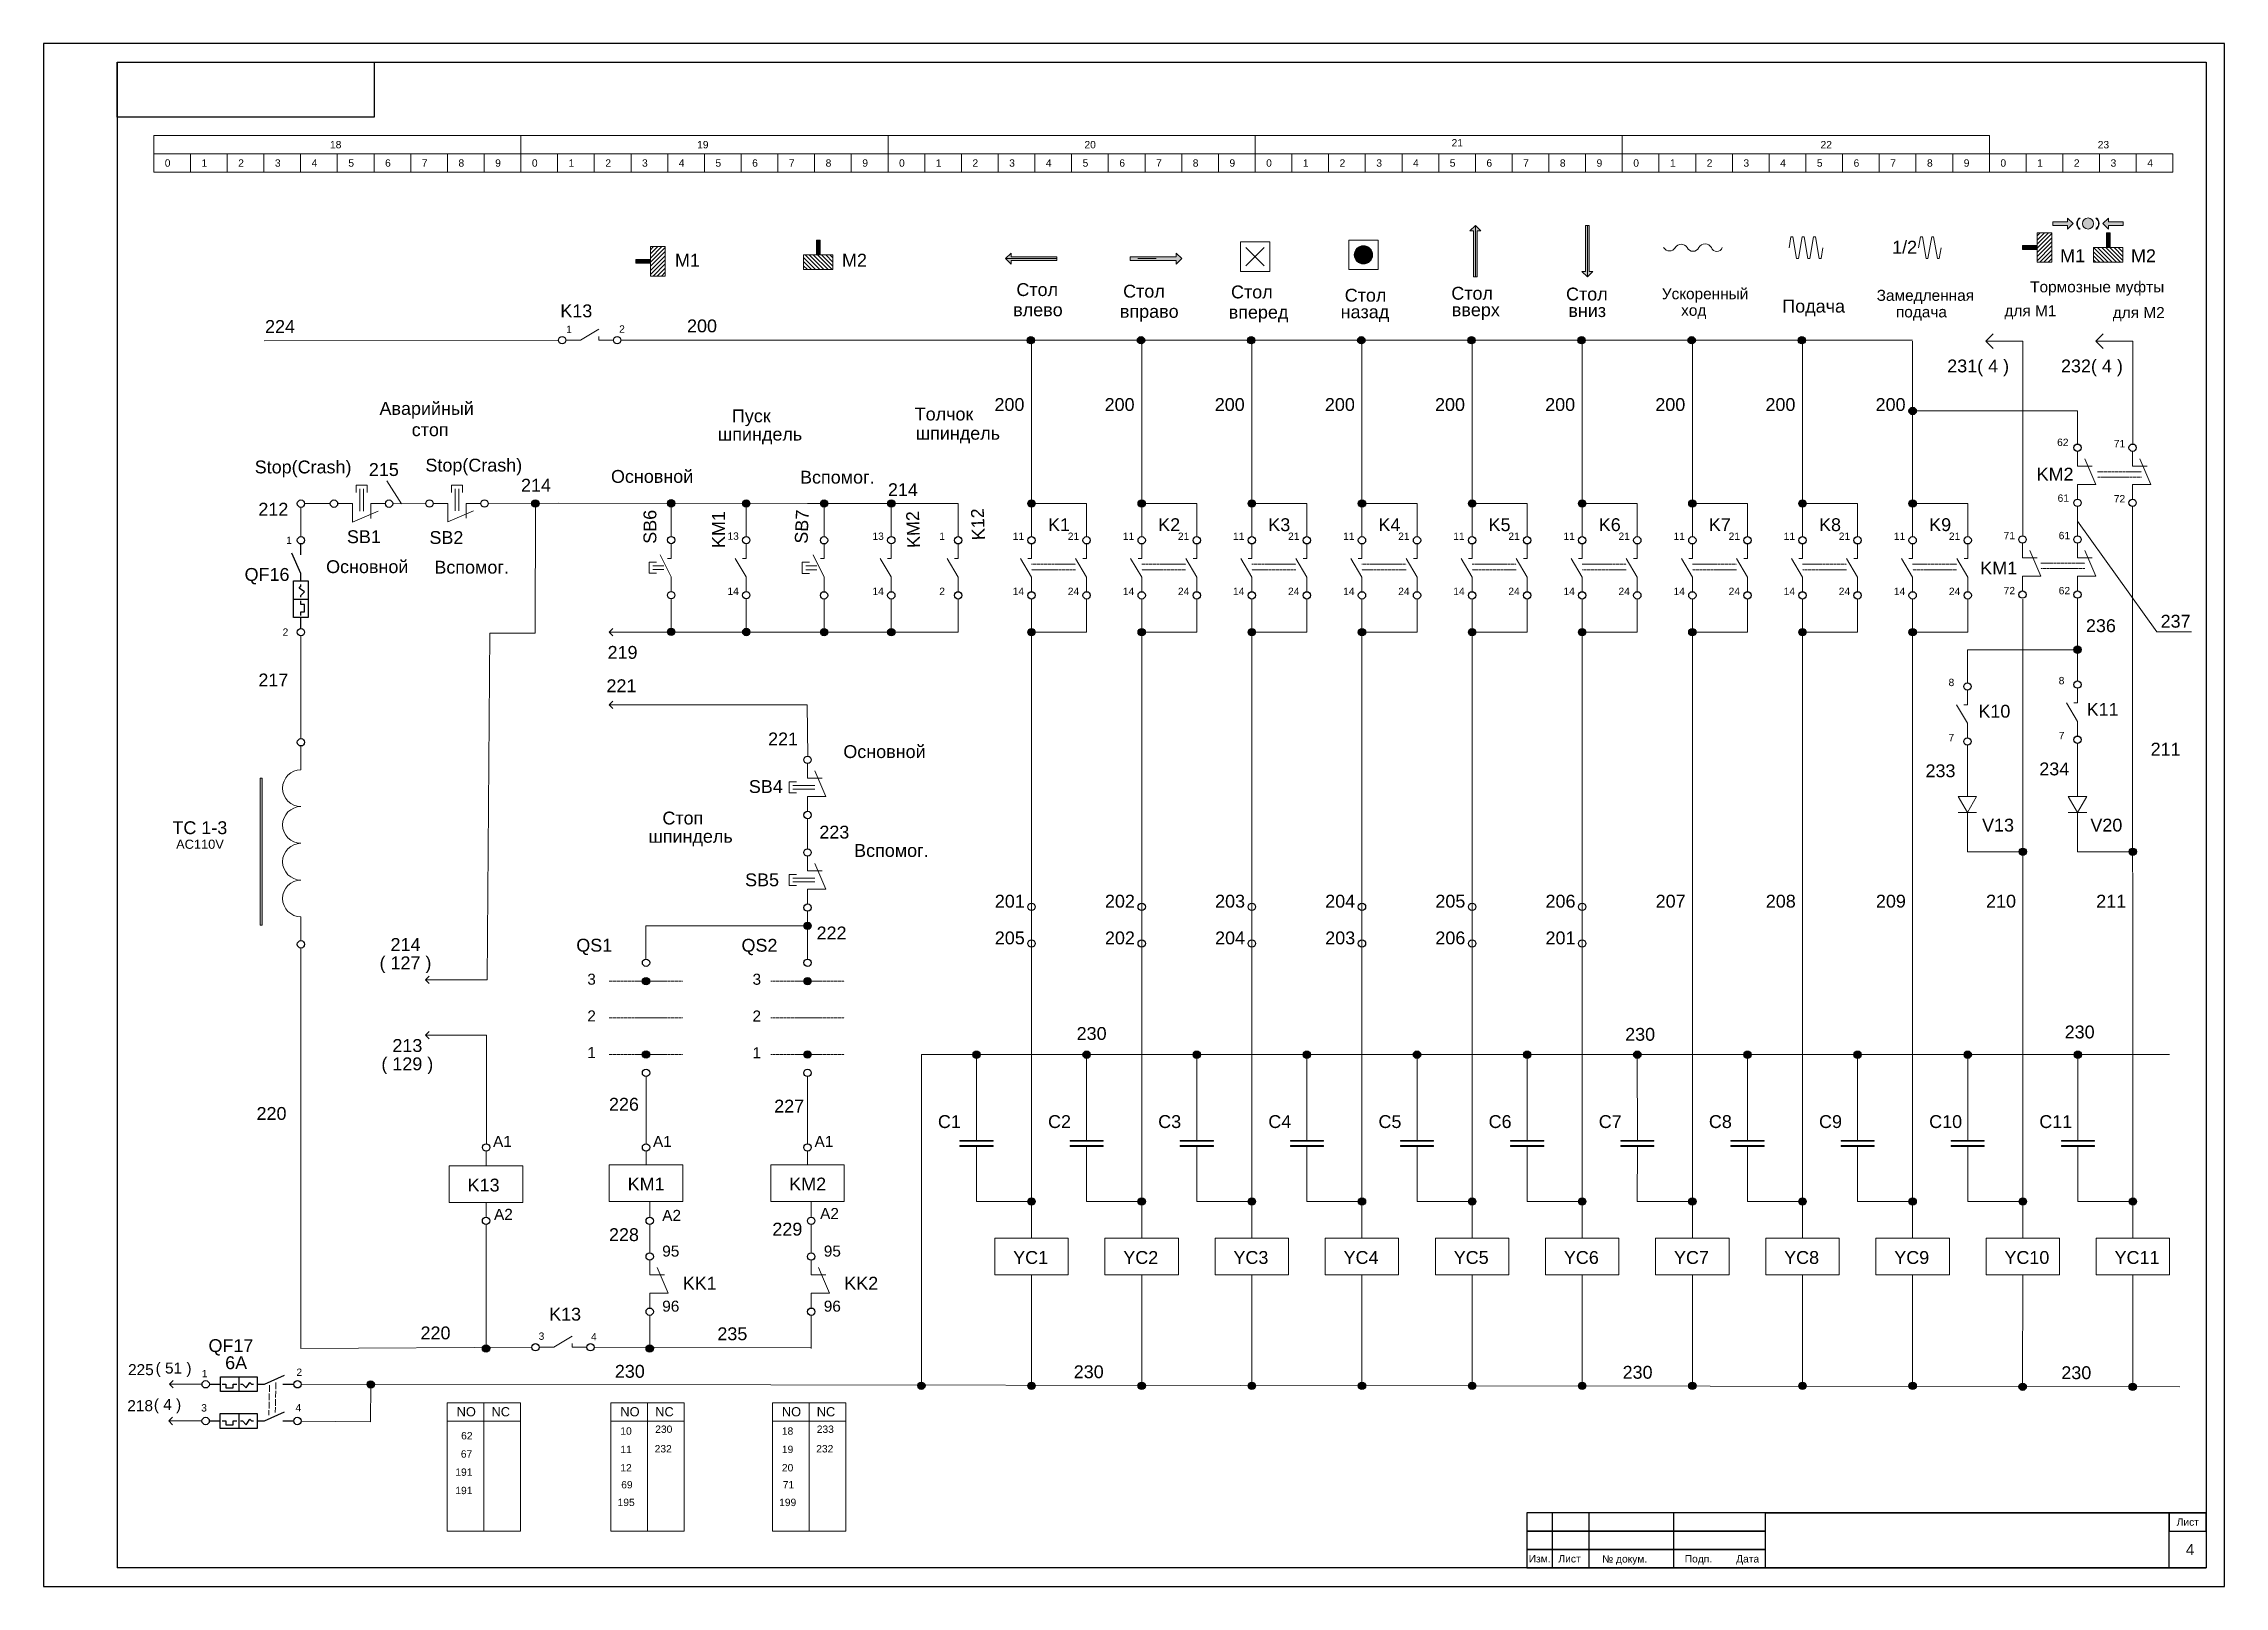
# Model space of a CAD drawing. Header units: millimetres. Extents: x 1900 to 5196, y 1354 to 2616.
# Drawn here: x 3926 to 4520, y 1880 to 2300 of the extents above; entities that cross this region are included whole.
import ezdxf

# ---------------------------------------------------------------- set-up
doc = ezdxf.new("R2010")
doc.units = ezdxf.units.MM
doc.linetypes.add('ACAD_ISO02W100', pattern=[15, 12, -3])
doc.layers.get('0').update_dxf_attribs({"lineweight": 20})
for name, color, linetype, lineweight in [('Маркировка', 7, 'Continuous', 25), ('Оформление', 7, 'Continuous', 30), ('Элементы', 7, 'Continuous', 25)]:
    doc.layers.add(name, color=color, linetype=linetype, lineweight=lineweight)
doc.styles.get("Standard").update_dxf_attribs({"font": 'arial.ttf'})

msp = doc.modelspace()

# ---------------------------------------------------------------- texts
at = {"char_height": 3.5, "attachment_point": 1}
for s, insert, width in [('1/2', (4429.5, 2246.33), 6.5642), ('M1', (4475.27, 2244), 5.012), ('M2', (4494.57, 2244), 5.012)]:
    msp.add_mtext(s, dxfattribs=dict(at, insert=insert, width=width))
at = {"layer": 'Маркировка'}
for s, height, p in [('18', 2, (4004, 2271.5)), ('19', 2, (4104, 2271.5)), ('20', 2, (4209.5, 2271.5)), ('21', 2, (4309.5, 2272)), ('22', 2, (4410, 2271.5)), ('23', 2, (4485.5, 2271.5)), ('0', 2, (3959, 2266.5)), ('1', 2, (3969, 2266.5)), ('2', 2, (3979, 2266.5)), ('3', 2, (3989, 2266.5)), ('4', 2, (3999, 2266.5)), ('5', 2, (4009, 2266.5)), ('6', 2, (4019, 2266.5)), ('7', 2, (4029, 2266.5)), ('8', 2, (4039, 2266.5)), ('9', 2, (4049, 2266.5)), ('0', 2, (4059, 2266.5)), ('1', 2, (4069, 2266.5)), ('2', 2, (4079, 2266.5)), ('3', 2, (4089, 2266.5)), ('4', 2, (4099, 2266.5)), ('5', 2, (4109, 2266.5)), ('6', 2, (4119, 2266.5)), ('7', 2, (4129, 2266.5)), ('8', 2, (4139, 2266.5)), ('9', 2, (4149, 2266.5)), ('0', 2, (4159, 2266.5)), ('1', 2, (4169, 2266.5)), ('2', 2, (4179, 2266.5)), ('3', 2, (4189, 2266.5)), ('4', 2, (4199, 2266.5)), ('5', 2, (4209, 2266.5)), ('6', 2, (4219, 2266.5)), ('7', 2, (4229, 2266.5)), ('8', 2, (4239, 2266.5)), ('9', 2, (4249, 2266.5)), ('0', 2, (4259, 2266.5)), ('1', 2, (4269, 2266.5)), ('2', 2, (4279, 2266.5)), ('3', 2, (4289, 2266.5)), ('4', 2, (4299, 2266.5)), ('5', 2, (4309, 2266.5)), ('6', 2, (4319, 2266.5)), ('7', 2, (4329, 2266.5)), ('8', 2, (4339, 2266.5)), ('9', 2, (4349, 2266.5)), ('0', 2, (4359, 2266.5)), ('1', 2, (4369, 2266.5)), ('2', 2, (4379, 2266.5)), ('3', 2, (4389, 2266.5)), ('4', 2, (4399, 2266.5)), ('5', 2, (4409, 2266.5)), ('6', 2, (4419, 2266.5)), ('7', 2, (4429, 2266.5)), ('8', 2, (4439, 2266.5)), ('9', 2, (4449, 2266.5)), ('0', 2, (4459, 2266.5)), ('1', 2, (4469, 2266.5)), ('2', 2, (4479, 2266.5)), ('3', 2, (4489, 2266.5)), ('4', 2, (4499, 2266.5)), ('M1', 3.5, (4097.97, 2239.29)), ('M2', 3.5, (4143.47, 2239.29)), ('Стол', 3.5, (4190.97, 2231.29)), ('Стол', 3.5, (4220.04, 2230.86)), ('Стол', 3.5, (4249.43, 2230.65)), ('Стол', 3.5, (4309.43, 2230.29)), ('Стол', 3.5, (4340.68, 2230.08)), ('Ускоренный', 3, (4366.77, 2230.41)), ('Тормозные муфты', 3, (4467.09, 2232.29)), ('K13', 3.5, (4066.75, 2225.5)), ('влево', 3.5, (4190.09, 2225.79)), ('вправо', 3.5, (4219.16, 2225.36)), ('вперед', 3.5, (4248.8, 2225.15)), ('назад', 3.5, (4279.29, 2225.25)), ('Стол', 3.5, (4280.4, 2229.76)), ('вверх', 3.5, (4309.57, 2225.79)), ('вниз', 3.5, (4341.31, 2225.57)), ('ход', 3, (4372.02, 2225.91)), ('Подача', 3.5, (4399.59, 2226.79)), ('Замедленная', 3, (4425.29, 2229.98)), ('подача', 3, (4430.54, 2225.47)), ('для M1', 3, (4460.09, 2225.79)), ('для М2', 3, (4489.59, 2225.29)), ('224', 3.5, (3986.32, 2221.24)), ('1', 2, (4068.34, 2221.22)), ('2', 2, (4082.76, 2221.31)), ('200', 3.5, (4101.26, 2221.41)), ('231( 4 )', 3.5, (4444.5, 2210.5)), ('232( 4 )', 3.5, (4475.5, 2210.5)), ('Аварийный', 3.5, (4017.49, 2198.94)), ('Пуск', 3.5, (4113.49, 2196.91)), ('Толчок', 3.5, (4163.27, 2197.42)), ('200', 3.5, (4185, 2200)), ('200', 3.5, (4215, 2200)), ('200', 3.5, (4245, 2200)), ('200', 3.5, (4275, 2200)), ('200', 3.5, (4305, 2200)), ('200', 3.5, (4335, 2200)), ('200', 3.5, (4365, 2200)), ('200', 3.5, (4395, 2200)), ('200', 3.5, (4425, 2200)), ('стоп', 3.5, (4026.27, 2193.14)), ('шпиндель', 3.5, (4109.66, 2191.94)), ('шпиндель', 3.5, (4163.54, 2192.18)), ('62', 2, (4474.44, 2190.46)), ('71', 2, (4489.87, 2190.09)), ('Stop(Crash)', 3.5, (3983.5, 2183)), ('Stop(Сrash)', 3.5, (4030, 2183.5)), ('215', 3.5, (4014.59, 2182.29)), ('214', 3.5, (4056.04, 2178.03)), ('Основной', 3.5, (4080.54, 2180.43)), ('Вспомог.', 3.5, (4132.04, 2180.22)), ('214', 3.5, (4155.98, 2176.81)), ('KM2', 3.5, (4468.86, 2181.05)), ('212', 3.5, (3984.5, 2171.5)), ('61', 2, (4474.57, 2175.27)), ('72', 2, (4489.87, 2175.09)), ('K1', 3.5, (4199.59, 2167.29)), ('K2', 3.5, (4229.59, 2167.29)), ('K3', 3.5, (4259.59, 2167.29)), ('K4', 3.5, (4289.59, 2167.29)), ('K5', 3.5, (4319.59, 2167.29)), ('K6', 3.5, (4349.59, 2167.29)), ('K7', 3.5, (4379.59, 2167.29)), ('K8', 3.5, (4409.59, 2167.29)), ('K9', 3.5, (4439.59, 2167.29)), ('1', 2, (3992.09, 2163.79)), ('SB1', 3.5, (4008.62, 2164.01)), ('SB2', 3.5, (4031.09, 2163.79)), ('13', 2, (4112.26, 2164.93)), ('13', 2, (4151.75, 2164.9)), ('1', 2, (4169.96, 2164.89)), ('11', 2, (4189.96, 2164.89)), ('21', 2, (4204.96, 2164.89)), ('11', 2, (4219.96, 2164.89)), ('21', 2, (4234.96, 2164.89)), ('11', 2, (4249.96, 2164.89)), ('21', 2, (4264.96, 2164.89)), ('11', 2, (4279.96, 2164.89)), ('21', 2, (4294.96, 2164.89)), ('11', 2, (4309.96, 2164.89)), ('21', 2, (4324.96, 2164.89)), ('11', 2, (4339.96, 2164.89)), ('21', 2, (4354.96, 2164.89)), ('11', 2, (4369.96, 2164.89)), ('21', 2, (4384.96, 2164.89)), ('11', 2, (4399.96, 2164.89)), ('21', 2, (4414.96, 2164.89)), ('11', 2, (4429.96, 2164.89)), ('21', 2, (4444.96, 2164.89)), ('71', 2, (4459.87, 2165.09)), ('61', 2, (4474.87, 2165.09)), ('QF16', 3.5, (3980.74, 2153.74)), ('Основной', 3.5, (4002.95, 2155.86)), ('Вспомог.', 3.5, (4032.44, 2155.72)), ('KM1', 3.5, (4453.51, 2155.48)), ('14', 2, (4112.26, 2149.93)), ('14', 2, (4151.75, 2149.9)), ('2', 2, (4169.96, 2149.89)), ('14', 2, (4189.96, 2149.89)), ('24', 2, (4204.96, 2149.89)), ('14', 2, (4219.96, 2149.89)), ('24', 2, (4234.96, 2149.89)), ('14', 2, (4249.96, 2149.89)), ('24', 2, (4264.96, 2149.89)), ('14', 2, (4279.96, 2149.89)), ('24', 2, (4294.96, 2149.89)), ('14', 2, (4309.96, 2149.89)), ('24', 2, (4324.96, 2149.89)), ('14', 2, (4339.96, 2149.89)), ('24', 2, (4354.96, 2149.89)), ('14', 2, (4369.96, 2149.89)), ('24', 2, (4384.96, 2149.89)), ('14', 2, (4399.96, 2149.89)), ('24', 2, (4414.96, 2149.89)), ('14', 2, (4429.96, 2149.89)), ('24', 2, (4444.96, 2149.89)), ('72', 2, (4459.87, 2150.09)), ('62', 2, (4474.87, 2150.09)), ('237', 3.5, (4502.64, 2141)), ('2', 2, (3991.09, 2138.79)), ('236', 3.5, (4482.29, 2139.79)), ('219', 3.5, (4079.61, 2132.52)), ('217', 3.5, (3984.5, 2125)), ('221', 3.5, (4079.31, 2123.44)), ('8', 2, (4444.87, 2125.09)), ('8', 2, (4474.87, 2125.59)), ('K10', 3.5, (4453, 2116.5)), ('K11', 3.5, (4482.5, 2117)), ('221', 3.5, (4123.33, 2108.95)), ('Основной', 3.5, (4143.83, 2105.51)), ('7', 2, (4444.87, 2110.09)), ('7', 2, (4474.87, 2110.59)), ('211', 3.5, (4499.92, 2106.18)), ('233', 3.5, (4438.59, 2100.29)), ('234', 3.5, (4469.59, 2100.79)), ('SB4', 3.5, (4118.09, 2096)), ('Стоп', 3.5, (4094.55, 2087.42)), ('TC 1-3', 3.5, (3961.09, 2084.79)), ('шпиндель', 3.5, (4090.73, 2082.45)), ('223', 3.5, (4137.3, 2083.59)), ('V13', 3.5, (4454, 2085.5)), ('V20', 3.5, (4483.5, 2085.5)), ('AC110V', 2.5, (3962.09, 2080.79)), ('Вспомог.', 3.5, (4146.77, 2078.59)), ('SB5', 3.5, (4117.07, 2070.6)), ('201', 3.5, (4185.09, 2064.79)), ('202', 3.5, (4215.09, 2064.79)), ('203', 3.5, (4245.09, 2064.79)), ('204', 3.5, (4275.09, 2064.79)), ('205', 3.5, (4305.09, 2064.79)), ('206', 3.5, (4335.09, 2064.79)), ('207', 3.5, (4365.09, 2064.79)), ('208', 3.5, (4395.09, 2064.79)), ('209', 3.5, (4425.09, 2064.79)), ('210', 3.5, (4455.09, 2064.79)), ('211', 3.5, (4485.09, 2064.79)), ('214', 3.5, (4020.5, 2053)), ('QS1', 3.5, (4071.09, 2052.8)), ('QS2', 3.5, (4116.09, 2052.78)), ('222', 3.5, (4136.54, 2056.13)), ('205', 3.5, (4185.09, 2054.79)), ('202', 3.5, (4215.09, 2054.79)), ('204', 3.5, (4245.09, 2054.79)), ('203', 3.5, (4275.09, 2054.79)), ('206', 3.5, (4305.09, 2054.79)), ('201', 3.5, (4335.09, 2054.79)), ('( 127 )', 3.5, (4017.5, 2048)), ('3', 3, (4074.09, 2043.8)), ('3', 3, (4119.09, 2043.78)), ('2', 3, (4074.09, 2033.8)), ('2', 3, (4119.09, 2033.78)), ('230', 3.5, (4207.38, 2028.77)), ('230', 3.5, (4356.78, 2028.54)), ('230', 3.5, (4476.5, 2029.18)), ('213', 3.5, (4021, 2025.5)), ('1', 3, (4074.09, 2023.8)), ('1', 3, (4119.09, 2023.78)), ('( 129 )', 3.5, (4018, 2020.5)), ('220', 3.5, (3984, 2007)), ('226', 3.5, (4080, 2009.5)), ('227', 3.5, (4125, 2009)), ('C1', 3.5, (4169.59, 2004.78)), ('C2', 3.5, (4199.59, 2004.78)), ('C3', 3.5, (4229.59, 2004.78)), ('C4', 3.5, (4259.59, 2004.78)), ('C5', 3.5, (4289.59, 2004.78)), ('C6', 3.5, (4319.59, 2004.78)), ('C7', 3.5, (4349.59, 2004.78)), ('C8', 3.5, (4379.59, 2004.78)), ('C9', 3.5, (4409.59, 2004.78)), ('C10', 3.5, (4439.59, 2004.78)), ('C11', 3.5, (4469.59, 2004.78)), ('A1', 3, (4048.42, 1999.63)), ('A1', 3, (4091.98, 1999.63)), ('A1', 3, (4135.98, 1999.63)), ('K13', 3.5, (4041.5, 1987.5)), ('KM1', 3.5, (4085.09, 1987.78)), ('KM2', 3.5, (4129.09, 1987.78)), ('A2', 3, (4048.68, 1979.78)), ('A2', 3, (4094.5, 1979.5)), ('229', 3.5, (4124.5, 1975.5)), ('A2', 3, (4137.5, 1980)), ('228', 3.5, (4080, 1974)), ('95', 3, (4094.5, 1969.78)), ('95', 3, (4138.5, 1969.78)), ('YC1', 3.5, (4190.09, 1967.79)), ('YC2', 3.5, (4220.09, 1967.79)), ('YC3', 3.5, (4250.09, 1967.79)), ('YC4', 3.5, (4280.09, 1967.79)), ('YC5', 3.5, (4310.09, 1967.79)), ('YC6', 3.5, (4340.09, 1967.79)), ('YC7', 3.5, (4370.09, 1967.79)), ('YC8', 3.5, (4400.09, 1967.79)), ('YC9', 3.5, (4430.09, 1967.79)), ('YC10', 3.5, (4460.09, 1967.79)), ('YC11', 3.5, (4490.09, 1967.79)), ('KK1', 3.5, (4100.09, 1960.78)), ('KK2', 3.5, (4144.09, 1960.78)), ('K13', 3.5, (4063.69, 1952.35)), ('96', 3, (4094.5, 1954.78)), ('96', 3, (4138.5, 1954.78)), ('220', 3.5, (4028.67, 1947.25)), ('3', 2, (4060.83, 1947.12)), ('4', 2, (4075.12, 1946.99)), ('235', 3.5, (4109.52, 1947.02)), ('QF17', 3.5, (3970.91, 1943.79)), ('6A', 3.5, (3975.45, 1939.14)), ('225', 3, (3949, 1937.5)), ('( 51 )', 3, (3956.51, 1937.94)), ('1', 2, (3969.08, 1936.92)), ('2', 2, (3994.86, 1937.29)), ('230', 3.5, (4081.59, 1936.79)), ('230', 3.5, (4206.59, 1936.67)), ('230', 3.5, (4356.09, 1936.53)), ('230', 3.5, (4475.59, 1936.42)), ('218', 3, (3948.8, 1927.69)), ('( 4 )', 3, (3956.02, 1928.01)), ('3', 2, (3968.92, 1927.6)), ('4', 2, (3994.63, 1927.66)), ('NO', 2.5, (4038.5, 1926.29)), ('NC', 2.5, (4048, 1926.29)), ('NO', 2.5, (4083.09, 1926.29)), ('NC', 2.5, (4092.59, 1926.29)), ('NO', 2.5, (4127.09, 1926.29)), ('NC', 2.5, (4136.59, 1926.29)), ('62', 2, (4039.73, 1920.01)), ('10', 2, (4083.09, 1921.29)), ('230', 2, (4092.59, 1921.79)), ('18', 2, (4127.09, 1921.29)), ('233', 2, (4136.59, 1921.79)), ('67', 2, (4039.65, 1915.05)), ('11', 2, (4083.09, 1916.29)), ('12', 2, (4083.09, 1911.29)), ('232', 2, (4092.44, 1916.46)), ('20', 2, (4127.09, 1911.29)), ('19', 2, (4127.09, 1916.29)), ('232', 2, (4136.44, 1916.46)), ('191', 2, (4038.14, 1910.1)), ('191', 2, (4038.14, 1905.1)), ('69', 2, (4083.33, 1906.67)), ('71', 2, (4127.33, 1906.67)), ('195', 2, (4082.34, 1901.86)), ('199', 2, (4126.34, 1901.86))]:
    msp.add_text(s, height=height, dxfattribs=at).set_placement(p)
for s, rotation, p in [('SB6', 90, (4092.9, 2163.84)), ('KM1', 90, (4111.57, 2162.68)), ('SB7', 87.79492, (4134.08, 2163.81)), ('KM2', 92.04776, (4164.77, 2162.75)), ('K12', 92.49234, (4182.43, 2164.88))]:
    msp.add_text(s, height=3.5, rotation=rotation, dxfattribs=at).set_placement(p)
at = {"layer": 'Оформление'}
for s, height, p in [('Лист', 2, (4507, 1896.5)), ('4', 3, (4509.5, 1888.5)), ('Изм.', 2, (4330.5, 1886.52)), ('Лист', 2, (4338.6, 1886.51)), ('№ докум.', 2, (4350.52, 1886.49)), ('Подп.', 2, (4373, 1886.5)), ('Дата', 2, (4387, 1886.5))]:
    msp.add_text(s, height=height, dxfattribs=at).set_placement(p)

# ---------------------------------------------------------------- hatches: boundary and pattern name
h = msp.add_hatch(color=256)
edge = h.paths.add_edge_path()
edge.add_arc((4482.86, 2251.03), 1.51, 0, 360)
edge = h.paths.add_edge_path()
edge.add_line((4484.98, 2249.53), (4485.24, 2249.53))
edge.add_arc((4483.82, 2251.03), 2.07, 313.53656, 406.40839)
edge.add_line((4485.25, 2252.53), (4484.99, 2252.53))
edge.add_arc((4483.82, 2251.03), 1.9, -52.20077, 52.07199, ccw=False)
edge = h.paths.add_edge_path()
edge.add_line((4480.43, 2249.53), (4480.69, 2249.53))
edge.add_arc((4481.86, 2251.03), 1.9, 127.90182, 232.17459, ccw=False)
edge.add_line((4480.69, 2252.53), (4480.43, 2252.53))
edge.add_arc((4481.86, 2251.03), 2.07, 133.56542, 226.46344)
h.paths.add_polyline_path([(4478.79, 2251.03), (4477.29, 2252.53), (4477.29, 2251.53), (4473.25, 2251.53), (4473.25, 2250.53), (4477.29, 2250.53), (4477.29, 2249.53)])
h.paths.add_polyline_path([(4486.93, 2251.03), (4488.43, 2249.53), (4488.43, 2250.53), (4492.47, 2250.53), (4492.47, 2251.53), (4488.43, 2251.53), (4488.43, 2252.53)])
h = msp.add_hatch(color=256)
h.paths.add_polyline_path([(4136.5, 2242.5), (4137.5, 2242.5), (4137.5, 2246.5), (4136.5, 2246.5)])
edge = h.paths.add_edge_path()
edge.add_line((4137, 2242.5), (4137, 2246.5))
for points in [[(4316, 2250.5), (4314.5, 2249), (4315.5, 2249), (4315.5, 2236.5), (4316.5, 2236.5), (4316.5, 2249), (4317.5, 2249)], [(4346.5, 2236.5), (4348, 2238), (4347, 2238), (4347, 2250.5), (4346, 2250.5), (4346, 2238), (4345, 2238)], [(4188, 2241.5), (4189.5, 2240), (4189.5, 2241), (4202, 2241), (4202, 2242), (4189.5, 2242), (4189.5, 2243)], [(4236, 2241.5), (4234.5, 2243), (4234.5, 2242), (4222, 2242), (4222, 2241), (4234.5, 2241), (4234.5, 2240)]]:
    msp.add_hatch(color=256).paths.add_polyline_path(points)
h = msp.add_hatch()
h.set_pattern_fill('ANSI31', color=256, scale=0.25, angle=180, style=0)
h.set_pattern_definition([(225, (4134.91886, 1795.69715), (0.561266, -0.561266), [])])
h.paths.add_polyline_path([(4469, 2240.5), (4469, 2248.5), (4473, 2248.5), (4473, 2240.5)])
h = msp.add_hatch(color=256)
h.paths.add_polyline_path([(4488.88, 2244.5), (4488.88, 2248.49), (4487.88, 2248.49), (4487.88, 2244.5)])
edge = h.paths.add_edge_path()
edge.add_line((4488.38, 2244.5), (4488.38, 2248.5))
h = msp.add_hatch(color=256)
h.paths.add_polyline_path([(4091.29, 2240.23), (4091.29, 2241.22), (4087.3, 2241.22), (4087.3, 2240.23)])
edge = h.paths.add_edge_path()
edge.add_line((4091.3, 2240.73), (4087.3, 2240.73))
h = msp.add_hatch()
h.set_pattern_fill('ANSI31', color=256, scale=0.25, angle=180, style=0)
h.set_pattern_definition([(225, (3757.2139, 1791.92524), (0.561266, -0.561266), [])])
h.paths.add_polyline_path([(4091.3, 2236.73), (4091.3, 2244.73), (4095.3, 2244.73), (4095.3, 2236.73)])
h = msp.add_hatch()
h.set_pattern_fill('ANSI31', color=256, scale=0.25, angle=90, style=0)
h.set_pattern_definition([(135, (3688.19715, 2576.58114), (-0.561266, -0.561266), [])])
h.paths.add_polyline_path([(4133, 2242.5), (4141, 2242.5), (4141, 2238.5), (4133, 2238.5)])
h = msp.add_hatch(color=256)
edge = h.paths.add_edge_path()
edge.add_arc((4285.5, 2242.5), 2.49, 0, 360)
h = msp.add_hatch(color=256)
h.paths.add_polyline_path([(4469, 2244), (4469, 2245), (4465, 2245), (4465, 2244)])
edge = h.paths.add_edge_path()
edge.add_line((4469, 2244.5), (4465, 2244.5))
h = msp.add_hatch()
h.set_pattern_fill('ANSI31', color=256, scale=0.25, angle=90, style=0)
h.set_pattern_definition([(135, (4218.0979, 1795.69715), (-0.561266, -0.561266), [])])
h.paths.add_polyline_path([(4484.38, 2244.5), (4492.38, 2244.5), (4492.38, 2240.5), (4484.38, 2240.5)])
h = msp.add_hatch(color=256)
h.dxf.hatch_style = 1
h.set_gradient(color1=(255, 255, 255), one_color=1, tint=1)
h.paths.add_polyline_path([(4195.91, 2219.24, 1), (4193.91, 2219.24, 1)])
h = msp.add_hatch(color=256)
h.dxf.hatch_style = 1
h.set_gradient(color1=(255, 255, 255), one_color=1, tint=1)
h.paths.add_polyline_path([(4225.91, 2219.24, 1), (4223.91, 2219.24, 1)])
h = msp.add_hatch(color=256)
h.dxf.hatch_style = 1
h.set_gradient(color1=(255, 255, 255), one_color=1, tint=1)
h.paths.add_polyline_path([(4255.91, 2219.24, 1), (4253.91, 2219.24, 1)])
h = msp.add_hatch(color=256)
h.dxf.hatch_style = 1
h.set_gradient(color1=(255, 255, 255), one_color=1, tint=1)
h.paths.add_polyline_path([(4285.91, 2219.24, 1), (4283.91, 2219.24, 1)])
h = msp.add_hatch(color=256)
h.dxf.hatch_style = 1
h.set_gradient(color1=(255, 255, 255), one_color=1, tint=1)
h.paths.add_polyline_path([(4315.91, 2219.24, 1), (4313.91, 2219.24, 1)])
h = msp.add_hatch(color=256)
h.dxf.hatch_style = 1
h.set_gradient(color1=(255, 255, 255), one_color=1, tint=1)
h.paths.add_polyline_path([(4345.91, 2219.24, 1), (4343.91, 2219.24, 1)])
h = msp.add_hatch(color=256)
h.dxf.hatch_style = 1
h.set_gradient(color1=(255, 255, 255), one_color=1, tint=1)
h.paths.add_polyline_path([(4375.91, 2219.24, 1), (4373.91, 2219.24, 1)])
h = msp.add_hatch(color=256)
h.dxf.hatch_style = 1
h.set_gradient(color1=(255, 255, 255), one_color=1, tint=1)
h.paths.add_polyline_path([(4405.91, 2219.24, 1), (4403.91, 2219.24, 1)])
h = msp.add_hatch(color=256)
h.dxf.hatch_style = 1
h.set_gradient(color1=(255, 255, 255), one_color=1, tint=1)
h.paths.add_polyline_path([(4436.09, 2200, 1), (4434.09, 2200, 1)])
h = msp.add_hatch(color=256)
h.dxf.hatch_style = 1
h.set_gradient(color1=(255, 255, 255), one_color=1, tint=1)
h.paths.add_polyline_path([(4060.94, 2174.79, 1), (4058.94, 2174.79, 1)])
h = msp.add_hatch(color=256)
h.dxf.hatch_style = 1
h.set_gradient(color1=(255, 255, 255), one_color=1, tint=1)
h.paths.add_polyline_path([(4097.93, 2174.85, 1), (4095.93, 2174.85, 1)])
h = msp.add_hatch(color=256)
h.dxf.hatch_style = 1
h.set_gradient(color1=(255, 255, 255), one_color=1, tint=1)
h.paths.add_polyline_path([(4118.39, 2174.82, 1), (4116.39, 2174.82, 1)])
h = msp.add_hatch(color=256)
h.dxf.hatch_style = 1
h.set_gradient(color1=(255, 255, 255), one_color=1, tint=1)
h.paths.add_polyline_path([(4139.58, 2174.79, 1), (4137.58, 2174.79, 1)])
h = msp.add_hatch(color=256)
h.dxf.hatch_style = 1
h.set_gradient(color1=(255, 255, 255), one_color=1, tint=1)
h.paths.add_polyline_path([(4157.89, 2174.8, 1), (4155.89, 2174.8, 1)])
h = msp.add_hatch(color=256)
h.dxf.hatch_style = 1
h.set_gradient(color1=(255, 255, 255), one_color=1, tint=1)
h.paths.add_polyline_path([(4196.09, 2174.79, 1), (4194.09, 2174.79, 1)])
h = msp.add_hatch(color=256)
h.dxf.hatch_style = 1
h.set_gradient(color1=(255, 255, 255), one_color=1, tint=1)
h.paths.add_polyline_path([(4226.09, 2174.79, 1), (4224.09, 2174.79, 1)])
h = msp.add_hatch(color=256)
h.dxf.hatch_style = 1
h.set_gradient(color1=(255, 255, 255), one_color=1, tint=1)
h.paths.add_polyline_path([(4256.09, 2174.79, 1), (4254.09, 2174.79, 1)])
h = msp.add_hatch(color=256)
h.dxf.hatch_style = 1
h.set_gradient(color1=(255, 255, 255), one_color=1, tint=1)
h.paths.add_polyline_path([(4286.09, 2174.79, 1), (4284.09, 2174.79, 1)])
h = msp.add_hatch(color=256)
h.dxf.hatch_style = 1
h.set_gradient(color1=(255, 255, 255), one_color=1, tint=1)
h.paths.add_polyline_path([(4316.09, 2174.79, 1), (4314.09, 2174.79, 1)])
h = msp.add_hatch(color=256)
h.dxf.hatch_style = 1
h.set_gradient(color1=(255, 255, 255), one_color=1, tint=1)
h.paths.add_polyline_path([(4346.09, 2174.79, 1), (4344.09, 2174.79, 1)])
h = msp.add_hatch(color=256)
h.dxf.hatch_style = 1
h.set_gradient(color1=(255, 255, 255), one_color=1, tint=1)
h.paths.add_polyline_path([(4376.09, 2174.79, 1), (4374.09, 2174.79, 1)])
h = msp.add_hatch(color=256)
h.dxf.hatch_style = 1
h.set_gradient(color1=(255, 255, 255), one_color=1, tint=1)
h.paths.add_polyline_path([(4406.09, 2174.79, 1), (4404.09, 2174.79, 1)])
h = msp.add_hatch(color=256)
h.dxf.hatch_style = 1
h.set_gradient(color1=(255, 255, 255), one_color=1, tint=1)
h.paths.add_polyline_path([(4436.09, 2174.79, 1), (4434.09, 2174.79, 1)])
h = msp.add_hatch(color=256)
h.dxf.hatch_style = 1
h.set_gradient(color1=(255, 255, 255), one_color=1, tint=1)
h.paths.add_polyline_path([(4097.93, 2139.85, 1), (4095.93, 2139.85, 1)])
h = msp.add_hatch(color=256)
h.dxf.hatch_style = 1
h.set_gradient(color1=(255, 255, 255), one_color=1, tint=1)
h.paths.add_polyline_path([(4118.39, 2139.82, 1), (4116.39, 2139.82, 1)])
h = msp.add_hatch(color=256)
h.dxf.hatch_style = 1
h.set_gradient(color1=(255, 255, 255), one_color=1, tint=1)
h.paths.add_polyline_path([(4139.58, 2139.79, 1), (4137.58, 2139.79, 1)])
h = msp.add_hatch(color=256)
h.dxf.hatch_style = 1
h.set_gradient(color1=(255, 255, 255), one_color=1, tint=1)
h.paths.add_polyline_path([(4157.89, 2139.8, 1), (4155.89, 2139.8, 1)])
h = msp.add_hatch(color=256)
h.dxf.hatch_style = 1
h.set_gradient(color1=(255, 255, 255), one_color=1, tint=1)
h.paths.add_polyline_path([(4196.09, 2139.79, 1), (4194.09, 2139.79, 1)])
h = msp.add_hatch(color=256)
h.dxf.hatch_style = 1
h.set_gradient(color1=(255, 255, 255), one_color=1, tint=1)
h.paths.add_polyline_path([(4226.09, 2139.79, 1), (4224.09, 2139.79, 1)])
h = msp.add_hatch(color=256)
h.dxf.hatch_style = 1
h.set_gradient(color1=(255, 255, 255), one_color=1, tint=1)
h.paths.add_polyline_path([(4256.09, 2139.79, 1), (4254.09, 2139.79, 1)])
h = msp.add_hatch(color=256)
h.dxf.hatch_style = 1
h.set_gradient(color1=(255, 255, 255), one_color=1, tint=1)
h.paths.add_polyline_path([(4286.09, 2139.79, 1), (4284.09, 2139.79, 1)])
h = msp.add_hatch(color=256)
h.dxf.hatch_style = 1
h.set_gradient(color1=(255, 255, 255), one_color=1, tint=1)
h.paths.add_polyline_path([(4316.09, 2139.79, 1), (4314.09, 2139.79, 1)])
h = msp.add_hatch(color=256)
h.dxf.hatch_style = 1
h.set_gradient(color1=(255, 255, 255), one_color=1, tint=1)
h.paths.add_polyline_path([(4346.09, 2139.79, 1), (4344.09, 2139.79, 1)])
h = msp.add_hatch(color=256)
h.dxf.hatch_style = 1
h.set_gradient(color1=(255, 255, 255), one_color=1, tint=1)
h.paths.add_polyline_path([(4376.09, 2139.79, 1), (4374.09, 2139.79, 1)])
h = msp.add_hatch(color=256)
h.dxf.hatch_style = 1
h.set_gradient(color1=(255, 255, 255), one_color=1, tint=1)
h.paths.add_polyline_path([(4406.09, 2139.79, 1), (4404.09, 2139.79, 1)])
h = msp.add_hatch(color=256)
h.dxf.hatch_style = 1
h.set_gradient(color1=(255, 255, 255), one_color=1, tint=1)
h.paths.add_polyline_path([(4436.09, 2139.79, 1), (4434.09, 2139.79, 1)])
h = msp.add_hatch(color=256)
h.dxf.hatch_style = 1
h.set_gradient(color1=(255, 255, 255), one_color=1, tint=1)
h.paths.add_polyline_path([(4481, 2135, 1), (4479, 2135, 1)])
at = {"true_color": 0xffffff}
h = msp.add_hatch(color=7, dxfattribs=at)
h.dxf.hatch_style = 1
h.paths.add_polyline_path([(3985.5, 2100), (3985, 2100), (3985, 2060), (3985.5, 2060)])
h = msp.add_hatch(color=256)
h.dxf.hatch_style = 1
h.set_gradient(color1=(255, 255, 255), one_color=1, tint=1)
h.paths.add_polyline_path([(4466.09, 2080, 1), (4464.09, 2080, 1)])
h = msp.add_hatch(color=256)
h.dxf.hatch_style = 1
h.set_gradient(color1=(255, 255, 255), one_color=1, tint=1)
h.paths.add_polyline_path([(4496.04, 2080, 1), (4494.04, 2080, 1)])
h = msp.add_hatch(color=256)
h.dxf.hatch_style = 1
h.set_gradient(color1=(255, 255, 255), one_color=1, tint=1)
h.paths.add_polyline_path([(4135.09, 2059.84, 1), (4133.09, 2059.84, 1)])
h = msp.add_hatch(color=256)
h.dxf.hatch_style = 1
h.set_gradient(color1=(255, 255, 255), one_color=1, tint=1)
h.paths.add_polyline_path([(4091.09, 2044.78, 1), (4089.09, 2044.78, 1)])
h = msp.add_hatch(color=256)
h.dxf.hatch_style = 1
h.set_gradient(color1=(255, 255, 255), one_color=1, tint=1)
h.paths.add_polyline_path([(4135.09, 2044.78, 1), (4133.09, 2044.78, 1)])
h = msp.add_hatch(color=256)
h.dxf.hatch_style = 1
h.set_gradient(color1=(255, 255, 255), one_color=1, tint=1)
h.paths.add_polyline_path([(4091.09, 2024.78, 1), (4089.09, 2024.78, 1)])
h = msp.add_hatch(color=256)
h.dxf.hatch_style = 1
h.set_gradient(color1=(255, 255, 255), one_color=1, tint=1)
h.paths.add_polyline_path([(4135.09, 2024.78, 1), (4133.09, 2024.78, 1)])
h = msp.add_hatch(color=256)
h.dxf.hatch_style = 1
h.set_gradient(color1=(255, 255, 255), one_color=1, tint=1)
h.paths.add_polyline_path([(4181.09, 2024.75, 1), (4179.09, 2024.75, 1)])
h = msp.add_hatch(color=256)
h.dxf.hatch_style = 1
h.set_gradient(color1=(255, 255, 255), one_color=1, tint=1)
h.paths.add_polyline_path([(4211.09, 2024.75, 1), (4209.09, 2024.75, 1)])
h = msp.add_hatch(color=256)
h.dxf.hatch_style = 1
h.set_gradient(color1=(255, 255, 255), one_color=1, tint=1)
h.paths.add_polyline_path([(4241.09, 2024.75, 1), (4239.09, 2024.75, 1)])
h = msp.add_hatch(color=256)
h.dxf.hatch_style = 1
h.set_gradient(color1=(255, 255, 255), one_color=1, tint=1)
h.paths.add_polyline_path([(4271.09, 2024.75, 1), (4269.09, 2024.75, 1)])
h = msp.add_hatch(color=256)
h.dxf.hatch_style = 1
h.set_gradient(color1=(255, 255, 255), one_color=1, tint=1)
h.paths.add_polyline_path([(4301.09, 2024.75, 1), (4299.09, 2024.75, 1)])
h = msp.add_hatch(color=256)
h.dxf.hatch_style = 1
h.set_gradient(color1=(255, 255, 255), one_color=1, tint=1)
h.paths.add_polyline_path([(4331.09, 2024.75, 1), (4329.09, 2024.75, 1)])
h = msp.add_hatch(color=256)
h.dxf.hatch_style = 1
h.set_gradient(color1=(255, 255, 255), one_color=1, tint=1)
h.paths.add_polyline_path([(4361.09, 2024.75, 1), (4359.09, 2024.75, 1)])
h = msp.add_hatch(color=256)
h.dxf.hatch_style = 1
h.set_gradient(color1=(255, 255, 255), one_color=1, tint=1)
h.paths.add_polyline_path([(4391.09, 2024.75, 1), (4389.09, 2024.75, 1)])
h = msp.add_hatch(color=256)
h.dxf.hatch_style = 1
h.set_gradient(color1=(255, 255, 255), one_color=1, tint=1)
h.paths.add_polyline_path([(4421.09, 2024.75, 1), (4419.09, 2024.75, 1)])
h = msp.add_hatch(color=256)
h.dxf.hatch_style = 1
h.set_gradient(color1=(255, 255, 255), one_color=1, tint=1)
h.paths.add_polyline_path([(4451.09, 2024.75, 1), (4449.09, 2024.75, 1)])
h = msp.add_hatch(color=256)
h.dxf.hatch_style = 1
h.set_gradient(color1=(255, 255, 255), one_color=1, tint=1)
h.paths.add_polyline_path([(4481.09, 2024.75, 1), (4479.09, 2024.75, 1)])
h = msp.add_hatch(color=256)
h.paths.add_polyline_path([(4175.59, 1999.99), (4175.59, 1999.79), (4184.61, 1999.79), (4184.61, 1999.99)])
h.paths.add_polyline_path([(4175.59, 2001.41), (4175.59, 2001.21), (4184.61, 2001.21), (4184.61, 2001.41)])
h = msp.add_hatch(color=256)
h.paths.add_polyline_path([(4205.59, 1999.99), (4205.59, 1999.79), (4214.61, 1999.79), (4214.61, 1999.99)])
h.paths.add_polyline_path([(4205.59, 2001.41), (4205.59, 2001.21), (4214.61, 2001.21), (4214.61, 2001.41)])
h = msp.add_hatch(color=256)
h.paths.add_polyline_path([(4235.59, 1999.99), (4235.59, 1999.79), (4244.61, 1999.79), (4244.61, 1999.99)])
h.paths.add_polyline_path([(4235.59, 2001.41), (4235.59, 2001.21), (4244.61, 2001.21), (4244.61, 2001.41)])
h = msp.add_hatch(color=256)
h.paths.add_polyline_path([(4265.59, 1999.99), (4265.59, 1999.79), (4274.61, 1999.79), (4274.61, 1999.99)])
h.paths.add_polyline_path([(4265.59, 2001.41), (4265.59, 2001.21), (4274.61, 2001.21), (4274.61, 2001.41)])
h = msp.add_hatch(color=256)
h.paths.add_polyline_path([(4295.59, 1999.99), (4295.59, 1999.79), (4304.61, 1999.79), (4304.61, 1999.99)])
h.paths.add_polyline_path([(4295.59, 2001.41), (4295.59, 2001.21), (4304.61, 2001.21), (4304.61, 2001.41)])
h = msp.add_hatch(color=256)
h.paths.add_polyline_path([(4325.59, 1999.99), (4325.59, 1999.79), (4334.61, 1999.79), (4334.61, 1999.99)])
h.paths.add_polyline_path([(4325.59, 2001.41), (4325.59, 2001.21), (4334.61, 2001.21), (4334.61, 2001.41)])
h = msp.add_hatch(color=256)
h.paths.add_polyline_path([(4355.59, 1999.99), (4355.59, 1999.79), (4364.61, 1999.79), (4364.61, 1999.99)])
h.paths.add_polyline_path([(4355.59, 2001.41), (4355.59, 2001.21), (4364.61, 2001.21), (4364.61, 2001.41)])
h = msp.add_hatch(color=256)
h.paths.add_polyline_path([(4385.59, 1999.99), (4385.59, 1999.79), (4394.61, 1999.79), (4394.61, 1999.99)])
h.paths.add_polyline_path([(4385.59, 2001.41), (4385.59, 2001.21), (4394.61, 2001.21), (4394.61, 2001.41)])
h = msp.add_hatch(color=256)
h.paths.add_polyline_path([(4415.59, 1999.99), (4415.59, 1999.79), (4424.61, 1999.79), (4424.61, 1999.99)])
h.paths.add_polyline_path([(4415.59, 2001.41), (4415.59, 2001.21), (4424.61, 2001.21), (4424.61, 2001.41)])
h = msp.add_hatch(color=256)
h.paths.add_polyline_path([(4445.59, 1999.99), (4445.59, 1999.79), (4454.61, 1999.79), (4454.61, 1999.99)])
h.paths.add_polyline_path([(4445.59, 2001.41), (4445.59, 2001.21), (4454.61, 2001.21), (4454.61, 2001.41)])
h = msp.add_hatch(color=256)
h.paths.add_polyline_path([(4475.59, 1999.99), (4475.59, 1999.79), (4484.61, 1999.79), (4484.61, 1999.99)])
h.paths.add_polyline_path([(4475.59, 2001.41), (4475.59, 2001.21), (4484.61, 2001.21), (4484.61, 2001.41)])
h = msp.add_hatch(color=256)
h.dxf.hatch_style = 1
h.set_gradient(color1=(255, 255, 255), one_color=1, tint=1)
h.paths.add_polyline_path([(4196.09, 1984.79, 1), (4194.09, 1984.79, 1)])
h = msp.add_hatch(color=256)
h.dxf.hatch_style = 1
h.set_gradient(color1=(255, 255, 255), one_color=1, tint=1)
h.paths.add_polyline_path([(4226.09, 1984.79, 1), (4224.09, 1984.79, 1)])
h = msp.add_hatch(color=256)
h.dxf.hatch_style = 1
h.set_gradient(color1=(255, 255, 255), one_color=1, tint=1)
h.paths.add_polyline_path([(4256.09, 1984.79, 1), (4254.09, 1984.79, 1)])
h = msp.add_hatch(color=256)
h.dxf.hatch_style = 1
h.set_gradient(color1=(255, 255, 255), one_color=1, tint=1)
h.paths.add_polyline_path([(4286.09, 1984.79, 1), (4284.09, 1984.79, 1)])
h = msp.add_hatch(color=256)
h.dxf.hatch_style = 1
h.set_gradient(color1=(255, 255, 255), one_color=1, tint=1)
h.paths.add_polyline_path([(4316.09, 1984.79, 1), (4314.09, 1984.79, 1)])
h = msp.add_hatch(color=256)
h.dxf.hatch_style = 1
h.set_gradient(color1=(255, 255, 255), one_color=1, tint=1)
h.paths.add_polyline_path([(4346.09, 1984.79, 1), (4344.09, 1984.79, 1)])
h = msp.add_hatch(color=256)
h.dxf.hatch_style = 1
h.set_gradient(color1=(255, 255, 255), one_color=1, tint=1)
h.paths.add_polyline_path([(4376.09, 1984.79, 1), (4374.09, 1984.79, 1)])
h = msp.add_hatch(color=256)
h.dxf.hatch_style = 1
h.set_gradient(color1=(255, 255, 255), one_color=1, tint=1)
h.paths.add_polyline_path([(4406.09, 1984.79, 1), (4404.09, 1984.79, 1)])
h = msp.add_hatch(color=256)
h.dxf.hatch_style = 1
h.set_gradient(color1=(255, 255, 255), one_color=1, tint=1)
h.paths.add_polyline_path([(4436.09, 1984.79, 1), (4434.09, 1984.79, 1)])
h = msp.add_hatch(color=256)
h.dxf.hatch_style = 1
h.set_gradient(color1=(255, 255, 255), one_color=1, tint=1)
h.paths.add_polyline_path([(4466.09, 1984.79, 1), (4464.09, 1984.79, 1)])
h = msp.add_hatch(color=256)
h.dxf.hatch_style = 1
h.set_gradient(color1=(255, 255, 255), one_color=1, tint=1)
h.paths.add_polyline_path([(4496.09, 1984.79, 1), (4494.09, 1984.79, 1)])
h = msp.add_hatch(color=256)
h.dxf.hatch_style = 1
h.set_gradient(color1=(255, 255, 255), one_color=1, tint=1)
h.paths.add_polyline_path([(4047.5, 1944.78, 1), (4045.5, 1944.78, 1)])
h = msp.add_hatch(color=256)
h.dxf.hatch_style = 1
h.set_gradient(color1=(255, 255, 255), one_color=1, tint=1)
h.paths.add_polyline_path([(4092.09, 1944.78, 1), (4090.09, 1944.78, 1)])
h = msp.add_hatch(color=256)
h.dxf.hatch_style = 1
h.set_gradient(color1=(255, 255, 255), one_color=1, tint=1)
h.paths.add_polyline_path([(4016.1, 1934.98, 1), (4014.1, 1934.98, 1)])
h = msp.add_hatch(color=256)
h.dxf.hatch_style = 1
h.set_gradient(color1=(255, 255, 255), one_color=1, tint=1)
h.paths.add_polyline_path([(4166.09, 1934.62, 1), (4164.09, 1934.62, 1)])
h = msp.add_hatch(color=256)
h.dxf.hatch_style = 1
h.set_gradient(color1=(255, 255, 255), one_color=1, tint=1)
h.paths.add_polyline_path([(4196.09, 1934.58, 1), (4194.09, 1934.58, 1)])
h = msp.add_hatch(color=256)
h.dxf.hatch_style = 1
h.set_gradient(color1=(255, 255, 255), one_color=1, tint=1)
h.paths.add_polyline_path([(4226.09, 1934.58, 1), (4224.09, 1934.58, 1)])
h = msp.add_hatch(color=256)
h.dxf.hatch_style = 1
h.set_gradient(color1=(255, 255, 255), one_color=1, tint=1)
h.paths.add_polyline_path([(4256.09, 1934.58, 1), (4254.09, 1934.58, 1)])
h = msp.add_hatch(color=256)
h.dxf.hatch_style = 1
h.set_gradient(color1=(255, 255, 255), one_color=1, tint=1)
h.paths.add_polyline_path([(4286.09, 1934.58, 1), (4284.09, 1934.58, 1)])
h = msp.add_hatch(color=256)
h.dxf.hatch_style = 1
h.set_gradient(color1=(255, 255, 255), one_color=1, tint=1)
h.paths.add_polyline_path([(4316.09, 1934.58, 1), (4314.09, 1934.58, 1)])
h = msp.add_hatch(color=256)
h.dxf.hatch_style = 1
h.set_gradient(color1=(255, 255, 255), one_color=1, tint=1)
h.paths.add_polyline_path([(4346.09, 1934.58, 1), (4344.09, 1934.58, 1)])
h = msp.add_hatch(color=256)
h.dxf.hatch_style = 1
h.set_gradient(color1=(255, 255, 255), one_color=1, tint=1)
h.paths.add_polyline_path([(4376.09, 1934.58, 1), (4374.09, 1934.58, 1)])
h = msp.add_hatch(color=256)
h.dxf.hatch_style = 1
h.set_gradient(color1=(255, 255, 255), one_color=1, tint=1)
h.paths.add_polyline_path([(4406.09, 1934.58, 1), (4404.09, 1934.58, 1)])
h = msp.add_hatch(color=256)
h.dxf.hatch_style = 1
h.set_gradient(color1=(255, 255, 255), one_color=1, tint=1)
h.paths.add_polyline_path([(4436.09, 1934.58, 1), (4434.09, 1934.58, 1)])
h = msp.add_hatch(color=256)
h.dxf.hatch_style = 1
h.set_gradient(color1=(255, 255, 255), one_color=1, tint=1)
h.paths.add_polyline_path([(4466.05, 1934.35, 1), (4464.05, 1934.35, 1)])
h = msp.add_hatch(color=256)
h.dxf.hatch_style = 1
h.set_gradient(color1=(255, 255, 255), one_color=1, tint=1)
h.paths.add_polyline_path([(4496.03, 1934.31, 1), (4494.03, 1934.31, 1)])

# ---------------------------------------------------------------- linework, layer by layer
for p, q in [((4473.25, 2251.53), (4473.25, 2250.53)), ((4477.29, 2251.53), (4473.25, 2251.53)), ((4477.29, 2251.53), (4477.29, 2252.53)), ((4478.79, 2251.03), (4477.29, 2252.53)), ((4480.43, 2252.53), (4480.69, 2252.53)), ((4484.99, 2252.53), (4485.25, 2252.53)), ((4488.43, 2252.53), (4486.93, 2251.03)), ((4488.43, 2252.53), (4488.43, 2251.53)), ((4492.47, 2251.53), (4488.43, 2251.53)), ((4492.47, 2250.53), (4492.47, 2251.53)), ((4137.5, 2246.5), (4136.5, 2246.5)), ((4136.5, 2246.5), (4136.5, 2242.5)), ((4137.5, 2242.5), (4137.5, 2246.5)), ((4260, 2246), (4252, 2246)), ((4252, 2246), (4252, 2238)), ((4260, 2238), (4260, 2246)), ((4289.5, 2246.5), (4281.5, 2246.5)), ((4281.5, 2246.5), (4281.5, 2238.5)), ((4281.5, 2246.5), (4282.98, 2246.5)), ((4289.5, 2238.5), (4289.5, 2246.5)), ((4316, 2250.5), (4314.5, 2249)), ((4315.5, 2249), (4314.5, 2249)), ((4315.5, 2249), (4315.5, 2236.5)), ((4316, 2250.5), (4317.5, 2249)), ((4316, 2250.5), (4316, 2236.5)), ((4316.5, 2236.5), (4316.5, 2249)), ((4317.5, 2249), (4316.5, 2249)), ((4346, 2250.5), (4346, 2238)), ((4347, 2250.5), (4346, 2250.5)), ((4346.5, 2236.5), (4346.5, 2250.5)), ((4346.5, 2243.5), (4346.5, 2248.5)), ((4347, 2238), (4347, 2250.5)), ((4401.42, 2244.45), (4401.94, 2247.41)), ((4401.94, 2247.41), (4402.44, 2247.41)), ((4402.44, 2247.41), (4403.48, 2241.5)), ((4403.98, 2241.5), (4405.02, 2247.41)), ((4405.02, 2247.41), (4405.52, 2247.41)), ((4405.52, 2247.41), (4406.56, 2241.5)), ((4407.06, 2241.5), (4408.1, 2247.41)), ((4408.1, 2247.41), (4408.6, 2247.41)), ((4408.6, 2247.41), (4409.65, 2241.5)), ((4436.71, 2244.41), (4437.23, 2247.37)), ((4437.23, 2247.37), (4437.73, 2247.37)), ((4437.73, 2247.37), (4438.77, 2241.46)), ((4439.27, 2241.46), (4440.31, 2247.37)), ((4440.31, 2247.37), (4440.81, 2247.37)), ((4440.81, 2247.37), (4441.85, 2241.46)), ((4469, 2244.5), (4469, 2248.5)), ((4469, 2248.5), (4473, 2248.5)), ((4473, 2248.5), (4473, 2240.5)), ((4473.25, 2250.53), (4477.29, 2250.53)), ((4477.29, 2249.53), (4478.79, 2251.03)), ((4477.29, 2249.53), (4477.29, 2250.53)), ((4480.43, 2249.53), (4480.69, 2249.53)), ((4484.98, 2249.53), (4485.24, 2249.53)), ((4486.93, 2251.03), (4488.43, 2249.53)), ((4488.88, 2248.49), (4487.88, 2248.49)), ((4487.88, 2248.49), (4487.88, 2244.5)), ((4488.43, 2250.53), (4492.47, 2250.53)), ((4488.43, 2250.53), (4488.43, 2249.53)), ((4488.88, 2244.5), (4488.88, 2248.49)), ((4091.29, 2241.22), (4087.3, 2241.22)), ((4087.3, 2241.22), (4087.3, 2240.23)), ((4087.3, 2240.23), (4091.29, 2240.23)), ((4091.29, 2240.23), (4091.29, 2241.22)), ((4091.3, 2240.73), (4091.3, 2244.73)), ((4091.3, 2244.73), (4095.3, 2244.73)), ((4091.3, 2240.73), (4091.3, 2241.23)), ((4091.3, 2236.73), (4091.3, 2240.73)), ((4095.3, 2244.73), (4095.3, 2236.73)), ((4133, 2238.5), (4133, 2242.5)), ((4133, 2242.5), (4137, 2242.5)), ((4136.5, 2242.5), (4137.5, 2242.5)), ((4137, 2242.5), (4141, 2242.5)), ((4137, 2242.5), (4137.5, 2242.5)), ((4141, 2242.5), (4141, 2238.5)), ((4188, 2241.5), (4189.5, 2243)), ((4188, 2241.5), (4189.5, 2240)), ((4188, 2241.5), (4202, 2241.5)), ((4189.5, 2243), (4189.5, 2242)), ((4202, 2242), (4189.5, 2242)), ((4189.5, 2241), (4202, 2241)), ((4189.5, 2241), (4189.5, 2240)), ((4195, 2241.5), (4200, 2241.5)), ((4202, 2241), (4202, 2242)), ((4234.5, 2242), (4222, 2242)), ((4222, 2242), (4222, 2241)), ((4222, 2241), (4234.5, 2241)), ((4229, 2241.5), (4224, 2241.5)), ((4234.5, 2242), (4234.5, 2243)), ((4236, 2241.5), (4234.5, 2243)), ((4236, 2241.5), (4234.5, 2240)), ((4234.5, 2240), (4234.5, 2241)), ((4253.48, 2244.52), (4258.5, 2239.5)), ((4253.48, 2239.48), (4258.5, 2244.5)), ((4316, 2243.5), (4316, 2238.5)), ((4403.48, 2241.5), (4403.98, 2241.5)), ((4406.56, 2241.5), (4407.06, 2241.5)), ((4409.65, 2241.5), (4410.15, 2241.5)), ((4410.15, 2241.5), (4410.67, 2244.45)), ((4438.77, 2241.46), (4439.27, 2241.46)), ((4441.85, 2241.46), (4442.35, 2241.46)), ((4442.35, 2241.46), (4442.88, 2244.41)), ((4469, 2245), (4465, 2245)), ((4465, 2245), (4465, 2244)), ((4465, 2244), (4469, 2244)), ((4469, 2244.5), (4469, 2245)), ((4469, 2244), (4469, 2245)), ((4469, 2240.5), (4469, 2244.5)), ((4473, 2240.5), (4469, 2240.5)), ((4484.38, 2244.5), (4488.38, 2244.5)), ((4487.88, 2244.5), (4488.88, 2244.5)), ((4095.3, 2236.73), (4091.3, 2236.73)), ((4141, 2238.5), (4133, 2238.5)), ((4252, 2238), (4260, 2238)), ((4281.5, 2238.5), (4289.5, 2238.5)), ((4315.5, 2236.5), (4316.5, 2236.5)), ((4345, 2238), (4346, 2238)), ((4346.5, 2236.5), (4345, 2238)), ((4346.5, 2236.5), (4348, 2238)), ((4347, 2238), (4348, 2238)), ((4077.23, 2222.29), (4072.23, 2219.29)), ((4066.24, 2219.16), (3986.05, 2219.08)), ((4072.23, 2219.29), (4068.23, 2219.29)), ((4077.23, 2220.29), (4077.23, 2219.29)), ((4077.23, 2219.29), (4081.23, 2219.29)), ((4083.23, 2219.29), (4435.09, 2219.29)), ((4195.09, 2165.79), (4195.09, 2219.2)), ((4225.09, 2165.79), (4225.09, 2219.18)), ((4255.09, 2165.79), (4255.09, 2219.15)), ((4285.09, 2165.79), (4285.09, 2219.13)), ((4315.09, 2165.79), (4315.09, 2219.11)), ((4345.09, 2165.79), (4345.09, 2219.08)), ((4375.09, 2165.79), (4375.09, 2219.06)), ((4405.09, 2165.79), (4405.09, 2219.03)), ((4435.09, 2165.79), (4435.09, 2219.01)), ((4455, 2219), (4457, 2221)), ((4455, 2219), (4457, 2217)), ((4455, 2219), (4465.09, 2219)), ((4465.09, 2165.79), (4465.09, 2218.98)), ((4485, 2219), (4487, 2221)), ((4485, 2219), (4487, 2217)), ((4485, 2219), (4495.09, 2219)), ((4495.04, 2191), (4495.09, 2218.96)), ((4435.09, 2200), (4480, 2200)), ((4480, 2200), (4480, 2191)), ((4480, 2189), (4480, 2185)), ((4485, 2180), (4482, 2187)), ((4495, 2189), (4495, 2185)), ((4500, 2180), (4497, 2187)), ((4019.5, 2181), (4023.5, 2174.75)), ((4480, 2185), (4484, 2185)), ((4480, 2176), (4480, 2180)), ((4480, 2180), (4485, 2180)), ((4495, 2185), (4499, 2185)), ((4495, 2176), (4495, 2180)), ((4495, 2180), (4500, 2180)), ((3997.09, 2174.78), (4004.09, 2174.76)), ((4006.09, 2174.76), (4010.09, 2174.76)), ((4010.09, 2174.76), (4010.09, 2169.76)), ((4014.09, 2179.76), (4011.09, 2179.76)), ((4011.09, 2179.76), (4011.09, 2177.76)), ((4012.09, 2178.76), (4012.09, 2172.76)), ((4013.09, 2178.76), (4013.09, 2172.76)), ((4014.09, 2177.76), (4014.09, 2179.76)), ((4019.09, 2174.76), (4015.09, 2174.76)), ((4015.09, 2174.76), (4015.09, 2170.76)), ((4021.09, 2174.76), (4030.09, 2174.75)), ((4032.09, 2174.79), (4036.09, 2174.79)), ((4036.09, 2174.79), (4036.09, 2169.79)), ((4040.09, 2179.79), (4037.09, 2179.79)), ((4037.09, 2179.79), (4037.09, 2177.79)), ((4038.09, 2178.79), (4038.09, 2172.79)), ((4039.09, 2178.79), (4039.09, 2172.79)), ((4040.09, 2177.79), (4040.09, 2179.79)), ((4045.09, 2174.79), (4041.09, 2174.79)), ((4041.09, 2174.79), (4041.09, 2170.79)), ((4047.09, 2174.79), (4066.21, 2174.91)), ((4059.93, 2139.5), (4059.94, 2174.79)), ((4066.21, 2174.91), (4134.09, 2174.78)), ((4096.93, 2165.85), (4096.93, 2174.85)), ((4117.39, 2165.83), (4117.39, 2174.82)), ((4154.09, 2174.8), (4134.09, 2174.78)), ((4138.58, 2174.79), (4138.58, 2165.79)), ((4154.09, 2174.8), (4175.09, 2174.81)), ((4156.89, 2165.8), (4156.89, 2174.8)), ((4175.09, 2174.81), (4175.09, 2165.79)), ((4210.09, 2174.79), (4195.09, 2174.79)), ((4210.09, 2165.79), (4210.09, 2174.79)), ((4240.09, 2174.79), (4225.09, 2174.79)), ((4240.09, 2165.79), (4240.09, 2174.79)), ((4270.09, 2174.79), (4255.09, 2174.79)), ((4270.09, 2165.79), (4270.09, 2174.79)), ((4300.09, 2174.79), (4285.09, 2174.79)), ((4300.09, 2165.79), (4300.09, 2174.79)), ((4330.09, 2174.79), (4315.09, 2174.79)), ((4330.09, 2165.79), (4330.09, 2174.79)), ((4360.09, 2174.79), (4345.09, 2174.79)), ((4360.09, 2165.79), (4360.09, 2174.79)), ((4390.09, 2174.79), (4375.09, 2174.79)), ((4390.09, 2165.79), (4390.09, 2174.79)), ((4420.09, 2174.79), (4405.09, 2174.79)), ((4420.09, 2165.79), (4420.09, 2174.79)), ((4450.09, 2174.79), (4435.09, 2174.79)), ((4450.09, 2165.79), (4450.09, 2174.79)), ((3996.09, 2173.76), (3996.09, 2165.79)), ((4010.09, 2169.76), (4017.09, 2172.76)), ((4036.09, 2169.79), (4043.09, 2172.79)), ((4480, 2174), (4480, 2166)), ((4480, 2170), (4501.58, 2139.89)), ((4495.09, 1974.79), (4495, 2174)), ((4096.93, 2159.85), (4096.93, 2163.85)), ((4117.39, 2159.83), (4117.39, 2163.83)), ((4138.58, 2159.79), (4138.58, 2163.79)), ((4156.89, 2159.8), (4156.89, 2163.8)), ((4175.09, 2159.79), (4175.09, 2163.79)), ((4195.09, 2159.79), (4195.09, 2163.79)), ((4210.09, 2159.79), (4210.09, 2163.79)), ((4225.09, 2159.79), (4225.09, 2163.79)), ((4240.09, 2159.79), (4240.09, 2163.79)), ((4255.09, 2159.79), (4255.09, 2163.79)), ((4270.09, 2159.79), (4270.09, 2163.79)), ((4285.09, 2159.79), (4285.09, 2163.79)), ((4300.09, 2159.79), (4300.09, 2163.79)), ((4315.09, 2159.79), (4315.09, 2163.79)), ((4330.09, 2159.79), (4330.09, 2163.79)), ((4345.09, 2159.79), (4345.09, 2163.79)), ((4360.09, 2159.79), (4360.09, 2163.79)), ((4375.09, 2159.79), (4375.09, 2163.79)), ((4390.09, 2159.79), (4390.09, 2163.79)), ((4405.09, 2159.79), (4405.09, 2163.79)), ((4420.09, 2159.79), (4420.09, 2163.79)), ((4435.09, 2159.79), (4435.09, 2163.79)), ((4450.09, 2159.79), (4450.09, 2163.79)), ((4465, 2164), (4465, 2160)), ((4480, 2164), (4480, 2160)), ((4092.93, 2158.85), (4090.93, 2158.85)), ((4090.93, 2158.85), (4090.93, 2155.85)), ((4091.93, 2157.85), (4094.93, 2157.85)), ((4091.93, 2156.85), (4094.93, 2156.85)), ((4096.93, 2154.85), (4093.93, 2160.85)), ((4095.93, 2159.85), (4096.93, 2159.85)), ((4114.39, 2159.83), (4117.39, 2154.83)), ((4116.39, 2159.83), (4117.39, 2159.83)), ((4134.58, 2158.79), (4132.58, 2158.79)), ((4132.58, 2158.79), (4132.58, 2155.79)), ((4133.58, 2157.79), (4136.58, 2157.79)), ((4133.58, 2156.79), (4136.58, 2156.79)), ((4138.58, 2154.79), (4135.58, 2160.79)), ((4137.58, 2159.79), (4138.58, 2159.79)), ((4153.89, 2159.8), (4156.89, 2154.8)), ((4155.89, 2159.8), (4156.89, 2159.8)), ((4172.09, 2159.79), (4175.09, 2154.79)), ((4174.09, 2159.79), (4175.09, 2159.79)), ((4192.09, 2159.79), (4195.09, 2154.79)), ((4194.09, 2159.79), (4195.09, 2159.79)), ((4207.09, 2159.79), (4210.09, 2154.79)), ((4209.09, 2159.79), (4210.09, 2159.79)), ((4222.09, 2159.79), (4225.09, 2154.79)), ((4224.09, 2159.79), (4225.09, 2159.79)), ((4237.09, 2159.79), (4240.09, 2154.79)), ((4239.09, 2159.79), (4240.09, 2159.79)), ((4252.09, 2159.79), (4255.09, 2154.79)), ((4254.09, 2159.79), (4255.09, 2159.79)), ((4267.09, 2159.79), (4270.09, 2154.79)), ((4269.09, 2159.79), (4270.09, 2159.79)), ((4282.09, 2159.79), (4285.09, 2154.79)), ((4284.09, 2159.79), (4285.09, 2159.79)), ((4297.09, 2159.79), (4300.09, 2154.79)), ((4299.09, 2159.79), (4300.09, 2159.79)), ((4312.09, 2159.79), (4315.09, 2154.79)), ((4314.09, 2159.79), (4315.09, 2159.79)), ((4327.09, 2159.79), (4330.09, 2154.79)), ((4329.09, 2159.79), (4330.09, 2159.79)), ((4342.09, 2159.79), (4345.09, 2154.79)), ((4344.09, 2159.79), (4345.09, 2159.79)), ((4357.09, 2159.79), (4360.09, 2154.79)), ((4359.09, 2159.79), (4360.09, 2159.79)), ((4372.09, 2159.79), (4375.09, 2154.79)), ((4374.09, 2159.79), (4375.09, 2159.79)), ((4387.09, 2159.79), (4390.09, 2154.79)), ((4389.09, 2159.79), (4390.09, 2159.79)), ((4402.09, 2159.79), (4405.09, 2154.79)), ((4404.09, 2159.79), (4405.09, 2159.79)), ((4417.09, 2159.79), (4420.09, 2154.79)), ((4419.09, 2159.79), (4420.09, 2159.79)), ((4432.09, 2159.79), (4435.09, 2154.79)), ((4434.09, 2159.79), (4435.09, 2159.79)), ((4447.09, 2159.79), (4450.09, 2154.79)), ((4449.09, 2159.79), (4450.09, 2159.79)), ((4465, 2160), (4469, 2160)), ((4470, 2155), (4467, 2162)), ((4480, 2160), (4484, 2160)), ((4485, 2155), (4482, 2162)), ((4090.93, 2155.85), (4092.93, 2155.85)), ((4096.93, 2150.85), (4096.93, 2154.85)), ((4117.39, 2154.83), (4117.39, 2150.83)), ((4132.58, 2155.79), (4134.58, 2155.79)), ((4138.58, 2150.79), (4138.58, 2154.79)), ((4156.89, 2154.8), (4156.89, 2150.8)), ((4175.09, 2154.79), (4175.09, 2150.79)), ((4195.09, 2154.79), (4195.09, 2150.79)), ((4210.09, 2154.79), (4210.09, 2150.79)), ((4225.09, 2154.79), (4225.09, 2150.79)), ((4240.09, 2154.79), (4240.09, 2150.79)), ((4255.09, 2154.79), (4255.09, 2150.79)), ((4270.09, 2154.79), (4270.09, 2150.79)), ((4285.09, 2154.79), (4285.09, 2150.79)), ((4300.09, 2154.79), (4300.09, 2150.79)), ((4315.09, 2154.79), (4315.09, 2150.79)), ((4330.09, 2154.79), (4330.09, 2150.79)), ((4345.09, 2154.79), (4345.09, 2150.79)), ((4360.09, 2154.79), (4360.09, 2150.79)), ((4375.09, 2154.79), (4375.09, 2150.79)), ((4390.09, 2154.79), (4390.09, 2150.79)), ((4405.09, 2154.79), (4405.09, 2150.79)), ((4420.09, 2154.79), (4420.09, 2150.79)), ((4435.09, 2154.79), (4435.09, 2150.79)), ((4450.09, 2154.79), (4450.09, 2150.79)), ((4465, 2151), (4465, 2155)), ((4465, 2155), (4470, 2155)), ((4480, 2151), (4480, 2155)), ((4480, 2155), (4485, 2155)), ((4096.93, 2139.85), (4096.93, 2148.85)), ((4117.39, 2148.83), (4117.39, 2139.83)), ((4138.58, 2148.79), (4138.58, 2139.79)), ((4156.89, 2148.8), (4156.89, 2139.8)), ((4175.09, 2148.79), (4175.09, 2139.79)), ((4195.09, 1974.79), (4195.09, 2148.79)), ((4210.09, 2148.79), (4210.09, 2139.79)), ((4225.09, 1974.79), (4225.09, 2148.79)), ((4240.09, 2148.79), (4240.09, 2139.79)), ((4255.09, 1974.79), (4255.09, 2148.79)), ((4270.09, 2148.79), (4270.09, 2139.79)), ((4285.09, 1974.79), (4285.09, 2148.79)), ((4300.09, 2148.79), (4300.09, 2139.79)), ((4315.09, 1974.79), (4315.09, 2148.79)), ((4330.09, 2148.79), (4330.09, 2139.79)), ((4345.09, 1974.79), (4345.09, 2148.79)), ((4360.09, 2148.79), (4360.09, 2139.79)), ((4375.09, 1974.79), (4375.09, 2148.79)), ((4390.09, 2148.79), (4390.09, 2139.79)), ((4405.09, 1974.79), (4405.09, 2148.79)), ((4420.09, 2148.79), (4420.09, 2139.79)), ((4435.09, 1974.79), (4435.09, 2148.79)), ((4450.09, 2148.79), (4450.09, 2139.79)), ((4465.09, 1974.79), (4465.09, 2148.79)), ((4480, 2149), (4480, 2126.5)), ((3996.09, 2138.79), (3996.09, 2113.79)), ((4046.85, 2045.12), (4047.5, 2139.5)), ((4047.5, 2139.5), (4059.93, 2139.5)), ((4080, 2139.78), (4081, 2140.78)), ((4110.09, 2139.8), (4080, 2139.78)), ((4081, 2138.78), (4080, 2139.78)), ((4154.09, 2139.8), (4110.09, 2139.8)), ((4175.09, 2139.8), (4154.09, 2139.8)), ((4210.09, 2139.79), (4195.09, 2139.79)), ((4240.09, 2139.79), (4225.09, 2139.79)), ((4270.09, 2139.79), (4255.09, 2139.79)), ((4300.09, 2139.79), (4285.09, 2139.79)), ((4330.09, 2139.79), (4315.09, 2139.79)), ((4360.09, 2139.79), (4345.09, 2139.79)), ((4390.09, 2139.79), (4375.09, 2139.79)), ((4420.09, 2139.79), (4405.09, 2139.79)), ((4450.09, 2139.79), (4435.09, 2139.79)), ((4501.58, 2139.89), (4511.08, 2139.89)), ((4450, 2126), (4450, 2135)), ((4450, 2135), (4480, 2135)), ((4080, 2120), (4081, 2121)), ((4450, 2120), (4450, 2124)), ((4480, 2120.5), (4480, 2124.5)), ((4080, 2120), (4134, 2120)), ((4081, 2119), (4080, 2120)), ((4134, 2120), (4134.12, 2106)), ((4447, 2120), (4450, 2115)), ((4449, 2120), (4450, 2120)), ((4450, 2115), (4450, 2111)), ((4477, 2120.5), (4480, 2115.5)), ((4479, 2120.5), (4480, 2120.5)), ((4480, 2115.5), (4480, 2111.5)), ((3996.09, 2113.79), (3996.09, 2110.79)), ((3996.09, 2108.79), (3996.09, 2102.29)), ((4450, 2109), (4450, 2095)), ((4480, 2109.5), (4480, 2095)), ((3996.09, 2107.29), (3996.09, 2102.29)), ((4134.09, 2104), (4134.09, 2100)), ((4131.09, 2099), (4129.09, 2099)), ((4129.09, 2099), (4129.09, 2096)), ((4130.09, 2098), (4136.09, 2098)), ((4130.09, 2097), (4136.09, 2097)), ((4134.09, 2100), (4138.09, 2100)), ((4139.09, 2095), (4136.09, 2102)), ((4129.09, 2096), (4131.09, 2096)), ((4134.09, 2091), (4134.09, 2095)), ((4134.09, 2095), (4139.09, 2095)), ((4447.48, 2095), (4450, 2090.64)), ((4447.48, 2095), (4452.52, 2095)), ((4450, 2090.64), (4452.52, 2095)), ((4477.48, 2095), (4480, 2090.64)), ((4477.48, 2095), (4482.52, 2095)), ((4480, 2090.64), (4482.52, 2095)), ((4134.09, 2089), (4134.09, 2080.79)), ((4134.09, 2080.79), (4134.09, 2089)), ((4452.5, 2090.64), (4447.48, 2090.64)), ((4450, 2090.64), (4450, 2080)), ((4482.5, 2090.64), (4477.48, 2090.64)), ((4480, 2090.64), (4480, 2080)), ((4450, 2080), (4465.09, 2080)), ((4480, 2080), (4495.04, 2080)), ((4131.09, 2073.79), (4129.09, 2073.79)), ((4129.09, 2073.79), (4129.09, 2070.79)), ((4134.09, 2078.79), (4134.09, 2074.79)), ((4134.09, 2074.79), (4138.09, 2074.79)), ((4139.09, 2069.79), (4136.09, 2076.79)), ((4129.09, 2070.79), (4131.09, 2070.79)), ((4130.09, 2072.79), (4136.09, 2072.79)), ((4130.09, 2071.79), (4136.09, 2071.79)), ((4134.09, 2065.79), (4134.09, 2069.79)), ((4134.09, 2069.79), (4139.09, 2069.79)), ((3996.09, 2062.29), (3996.09, 2057.29)), ((3996.09, 2062.29), (3996.09, 2055.79)), ((4134.09, 2050.78), (4134.09, 2063.79)), ((4134.09, 2059.84), (4089.99, 2059.84)), ((4090.03, 2050.78), (4090.03, 2059.84)), ((3996.09, 2053.79), (3996.09, 1944.79)), ((4030, 2045.1), (4031, 2046.1)), ((4031, 2044.1), (4030, 2045.1)), ((4046.85, 2045.12), (4030.26, 2045.1)), ((4030, 2030.02), (4031, 2031.02)), ((4046.59, 2030.03), (4030, 2030.02)), ((4031, 2029.02), (4030, 2030.02)), ((4046.62, 2000.5), (4046.59, 2030.03)), ((4165.09, 1934.62), (4165.09, 2024.79)), ((4165.09, 2024.79), (4505.09, 2024.79)), ((4180.1, 2001.21), (4180.09, 2024.75)), ((4210.1, 2001.21), (4210.09, 2024.75)), ((4240.1, 2001.21), (4240.09, 2024.75)), ((4270.1, 2001.21), (4270.09, 2024.75)), ((4300.1, 2001.21), (4300.09, 2024.75)), ((4330.1, 2001.21), (4330.09, 2024.75)), ((4360.1, 2001.21), (4360.09, 2024.75)), ((4390.1, 2001.21), (4390.09, 2024.75)), ((4420.1, 2001.21), (4420.09, 2024.75)), ((4450.1, 2001.21), (4450.09, 2024.75)), ((4480.1, 2001.21), (4480.09, 2024.75)), ((4090.09, 2000.5), (4090.09, 2018.78)), ((4134.09, 2000.5), (4134.09, 2018.78)), ((4046.5, 1994.5), (4046.53, 1998.5)), ((4090.09, 1994.78), (4090.09, 1998.5)), ((4134.09, 1994.78), (4134.09, 1998.5)), ((4175.59, 2001.41), (4184.61, 2001.41)), ((4175.59, 2001.41), (4175.59, 2001.21)), ((4175.59, 2001.21), (4184.61, 2001.21)), ((4175.59, 1999.99), (4184.61, 1999.99)), ((4175.59, 1999.99), (4175.59, 1999.79)), ((4175.59, 1999.79), (4184.61, 1999.79)), ((4180.1, 1999.79), (4180.09, 1984.79)), ((4184.61, 2001.41), (4184.61, 2001.21)), ((4184.61, 1999.99), (4184.61, 1999.79)), ((4205.59, 2001.41), (4214.61, 2001.41)), ((4205.59, 2001.41), (4205.59, 2001.21)), ((4205.59, 2001.21), (4214.61, 2001.21)), ((4205.59, 1999.99), (4214.61, 1999.99)), ((4205.59, 1999.99), (4205.59, 1999.79)), ((4205.59, 1999.79), (4214.61, 1999.79)), ((4210.1, 1999.79), (4210.09, 1984.79)), ((4214.61, 2001.41), (4214.61, 2001.21)), ((4214.61, 1999.99), (4214.61, 1999.79)), ((4235.59, 2001.41), (4244.61, 2001.41)), ((4235.59, 2001.41), (4235.59, 2001.21)), ((4235.59, 2001.21), (4244.61, 2001.21)), ((4235.59, 1999.99), (4244.61, 1999.99)), ((4235.59, 1999.99), (4235.59, 1999.79)), ((4235.59, 1999.79), (4244.61, 1999.79)), ((4240.1, 1999.79), (4240.09, 1984.79)), ((4244.61, 2001.41), (4244.61, 2001.21)), ((4244.61, 1999.99), (4244.61, 1999.79)), ((4265.59, 2001.41), (4274.61, 2001.41)), ((4265.59, 2001.41), (4265.59, 2001.21)), ((4265.59, 2001.21), (4274.61, 2001.21)), ((4265.59, 1999.99), (4274.61, 1999.99)), ((4265.59, 1999.99), (4265.59, 1999.79)), ((4265.59, 1999.79), (4274.61, 1999.79)), ((4270.1, 1999.79), (4270.09, 1984.79)), ((4274.61, 2001.41), (4274.61, 2001.21)), ((4274.61, 1999.99), (4274.61, 1999.79)), ((4295.59, 2001.41), (4304.61, 2001.41)), ((4295.59, 2001.41), (4295.59, 2001.21)), ((4295.59, 2001.21), (4304.61, 2001.21)), ((4295.59, 1999.99), (4304.61, 1999.99)), ((4295.59, 1999.99), (4295.59, 1999.79)), ((4295.59, 1999.79), (4304.61, 1999.79)), ((4300.1, 1999.79), (4300.09, 1984.79)), ((4304.61, 2001.41), (4304.61, 2001.21)), ((4304.61, 1999.99), (4304.61, 1999.79)), ((4325.59, 2001.41), (4334.61, 2001.41)), ((4325.59, 2001.41), (4325.59, 2001.21)), ((4325.59, 2001.21), (4334.61, 2001.21)), ((4325.59, 1999.99), (4334.61, 1999.99)), ((4325.59, 1999.99), (4325.59, 1999.79)), ((4325.59, 1999.79), (4334.61, 1999.79)), ((4330.1, 1999.79), (4330.09, 1984.79)), ((4334.61, 2001.41), (4334.61, 2001.21)), ((4334.61, 1999.99), (4334.61, 1999.79)), ((4355.59, 2001.41), (4364.61, 2001.41)), ((4355.59, 2001.41), (4355.59, 2001.21)), ((4355.59, 2001.21), (4364.61, 2001.21)), ((4355.59, 1999.99), (4364.61, 1999.99)), ((4355.59, 1999.99), (4355.59, 1999.79)), ((4355.59, 1999.79), (4364.61, 1999.79)), ((4360.1, 1999.79), (4360.09, 1984.79)), ((4364.61, 2001.41), (4364.61, 2001.21)), ((4364.61, 1999.99), (4364.61, 1999.79)), ((4385.59, 2001.41), (4394.61, 2001.41)), ((4385.59, 2001.41), (4385.59, 2001.21)), ((4385.59, 2001.21), (4394.61, 2001.21)), ((4385.59, 1999.99), (4394.61, 1999.99)), ((4385.59, 1999.99), (4385.59, 1999.79)), ((4385.59, 1999.79), (4394.61, 1999.79)), ((4390.1, 1999.79), (4390.09, 1984.79)), ((4394.61, 2001.41), (4394.61, 2001.21)), ((4394.61, 1999.99), (4394.61, 1999.79)), ((4415.59, 2001.41), (4424.61, 2001.41)), ((4415.59, 2001.41), (4415.59, 2001.21)), ((4415.59, 2001.21), (4424.61, 2001.21)), ((4415.59, 1999.99), (4424.61, 1999.99)), ((4415.59, 1999.99), (4415.59, 1999.79)), ((4415.59, 1999.79), (4424.61, 1999.79)), ((4420.1, 1999.79), (4420.09, 1984.79)), ((4424.61, 2001.41), (4424.61, 2001.21)), ((4424.61, 1999.99), (4424.61, 1999.79)), ((4445.59, 2001.41), (4454.61, 2001.41)), ((4445.59, 2001.41), (4445.59, 2001.21)), ((4445.59, 2001.21), (4454.61, 2001.21)), ((4445.59, 1999.99), (4454.61, 1999.99)), ((4445.59, 1999.99), (4445.59, 1999.79)), ((4445.59, 1999.79), (4454.61, 1999.79)), ((4450.1, 1999.79), (4450.09, 1984.79)), ((4454.61, 2001.41), (4454.61, 2001.21)), ((4454.61, 1999.99), (4454.61, 1999.79)), ((4475.59, 2001.41), (4484.61, 2001.41)), ((4475.59, 2001.41), (4475.59, 2001.21)), ((4475.59, 2001.21), (4484.61, 2001.21)), ((4475.59, 1999.99), (4484.61, 1999.99)), ((4475.59, 1999.99), (4475.59, 1999.79)), ((4475.59, 1999.79), (4484.61, 1999.79)), ((4480.1, 1999.79), (4480.09, 1984.79)), ((4484.61, 2001.41), (4484.61, 2001.21)), ((4484.61, 1999.99), (4484.61, 1999.79)), ((4046.5, 1984.5), (4046.5, 1980.5)), ((4091.09, 1984.78), (4091.09, 1980.5)), ((4135.09, 1984.78), (4135.09, 1980.5)), ((4180.09, 1984.79), (4195.09, 1984.79)), ((4210.09, 1984.79), (4225.09, 1984.79)), ((4240.09, 1984.79), (4255.09, 1984.79)), ((4270.09, 1984.79), (4285.09, 1984.79)), ((4300.09, 1984.79), (4315.09, 1984.79)), ((4330.09, 1984.79), (4345.09, 1984.79)), ((4360.09, 1984.79), (4375.09, 1984.79)), ((4390.09, 1984.79), (4405.09, 1984.79)), ((4420.09, 1984.79), (4435.09, 1984.79)), ((4450.09, 1984.79), (4465.09, 1984.79)), ((4480.09, 1984.79), (4495.09, 1984.79)), ((4046.5, 1978.5), (4046.5, 1944.79)), ((4091.09, 1978.5), (4091.09, 1970.78)), ((4135.09, 1978.5), (4135.09, 1970.78)), ((4091.09, 1968.78), (4091.09, 1964.78)), ((4096.09, 1959.78), (4093.09, 1966.78)), ((4135.09, 1968.78), (4135.09, 1964.78)), ((4140.09, 1959.78), (4137.09, 1966.78)), ((4091.09, 1964.78), (4095.09, 1964.78)), ((4135.09, 1964.78), (4139.09, 1964.78)), ((4195.09, 1964.79), (4195.09, 1934.58)), ((4225.09, 1964.79), (4225.09, 1934.58)), ((4255.09, 1964.79), (4255.09, 1934.58)), ((4285.09, 1964.79), (4285.09, 1934.58)), ((4315.09, 1964.79), (4315.09, 1934.58)), ((4345.09, 1964.79), (4345.09, 1934.58)), ((4375.09, 1964.79), (4375.09, 1934.58)), ((4405.09, 1964.79), (4405.09, 1934.58)), ((4435.09, 1964.79), (4435.09, 1934.58)), ((4465.09, 1964.79), (4465.05, 1934.35)), ((4495.09, 1964.79), (4495.05, 1934.31)), ((4091.09, 1955.78), (4091.09, 1959.78)), ((4091.09, 1959.78), (4096.09, 1959.78)), ((4135.09, 1955.78), (4135.09, 1959.78)), ((4135.09, 1959.78), (4140.09, 1959.78)), ((4091.09, 1953.78), (4091.09, 1944.78)), ((4135.09, 1953.78), (4135.09, 1944.78)), ((3996.09, 1944.79), (4058.98, 1945.09)), ((4064.98, 1945.09), (4060.98, 1945.09)), ((4069.98, 1948.09), (4064.98, 1945.09)), ((4069.98, 1946.09), (4069.98, 1945.09)), ((4069.98, 1945.09), (4073.98, 1945.09)), ((4075.98, 1945.09), (4135.09, 1944.92)), ((3960.28, 1935.07), (3961.28, 1936.07)), ((3969.15, 1935.01), (3960.28, 1935.07)), ((3961.28, 1934.07), (3960.28, 1935.07)), ((3961.28, 1936.07), (3961.28, 1936.07)), ((3996.15, 1935.01), (4507.85, 1934.29)), ((4015.08, 1924.8), (4015.1, 1934.98)), ((3960.13, 1925.02), (3961.13, 1926.02)), ((3969.13, 1925.02), (3960.13, 1925.02)), ((3961.13, 1924.02), (3960.13, 1925.02)), ((3961.13, 1926.02), (3961.13, 1926.02)), ((3996.13, 1924.97), (4015.08, 1924.8)), ((4035.91, 1925), (4055.91, 1925)), ((4045.91, 1930), (4045.91, 1895)), ((4080.5, 1925), (4100.5, 1925)), ((4090.5, 1930), (4090.5, 1895)), ((4124.5, 1925), (4144.5, 1925)), ((4134.5, 1930), (4134.5, 1895))]:
    msp.add_line(p, q)
at = {"linetype": 'ACAD_ISO02W100', "ltscale": 0.001}
for p, q in [((4485.41, 2183.46), (4497.41, 2183.46)), ((4497.41, 2181.96), (4485.41, 2181.96)), ((4195.09, 2158.29), (4207.09, 2158.29)), ((4207.09, 2156.79), (4195.09, 2156.79)), ((4225.09, 2158.29), (4237.09, 2158.29)), ((4237.09, 2156.79), (4225.09, 2156.79)), ((4255.09, 2158.29), (4267.09, 2158.29)), ((4267.09, 2156.79), (4255.09, 2156.79)), ((4285.09, 2158.29), (4297.09, 2158.29)), ((4297.09, 2156.79), (4285.09, 2156.79)), ((4315.09, 2158.29), (4327.09, 2158.29)), ((4327.09, 2156.79), (4315.09, 2156.79)), ((4345.09, 2158.29), (4357.09, 2158.29)), ((4357.09, 2156.79), (4345.09, 2156.79)), ((4375.09, 2158.29), (4387.09, 2158.29)), ((4387.09, 2156.79), (4375.09, 2156.79)), ((4405.09, 2158.29), (4417.09, 2158.29)), ((4417.09, 2156.79), (4405.09, 2156.79)), ((4435.09, 2158.29), (4447.09, 2158.29)), ((4447.09, 2156.79), (4435.09, 2156.79)), ((4470.01, 2158.6), (4482.01, 2158.6)), ((4482.01, 2157.1), (4470.01, 2157.1))]:
    msp.add_line(p, q, dxfattribs=at)
at = {"linetype": 'ACAD_ISO02W100', "ltscale": 0.005}
for p, q in [((4080.09, 2044.78), (4100.1, 2044.78)), ((4124.09, 2044.78), (4144.1, 2044.78)), ((4080.09, 2034.78), (4100.1, 2034.78)), ((4124.09, 2034.78), (4144.1, 2034.78)), ((4080.09, 2024.78), (4100.1, 2024.78)), ((4124.09, 2024.78), (4144.1, 2024.78))]:
    msp.add_line(p, q, dxfattribs=at)
at = {"linetype": 'ACAD_ISO02W100', "ltscale": 0.15}
for p, q in [((3987.52, 1934.76), (3987.36, 1926.61)), ((3989.26, 1935.49), (3989.1, 1927.34))]:
    msp.add_line(p, q, dxfattribs=at)
for points in [[(3956, 2270), (4056, 2270), (4056, 2275), (3956, 2275)], [(3956, 2270), (3966, 2270), (3966, 2265), (3956, 2265)], [(3966, 2270), (3976, 2270), (3976, 2265), (3966, 2265)], [(3976, 2270), (3986, 2270), (3986, 2265), (3976, 2265)], [(3986, 2270), (3996, 2270), (3996, 2265), (3986, 2265)], [(3996, 2270), (4006, 2270), (4006, 2265), (3996, 2265)], [(4006, 2270), (4016, 2270), (4016, 2265), (4006, 2265)], [(4016, 2270), (4026, 2270), (4026, 2265), (4016, 2265)], [(4026, 2270), (4036, 2270), (4036, 2265), (4026, 2265)], [(4036, 2270), (4046, 2270), (4046, 2265), (4036, 2265)], [(4046, 2270), (4056, 2270), (4056, 2265), (4046, 2265)], [(4056, 2270), (4156, 2270), (4156, 2275), (4056, 2275)], [(4056, 2270), (4066, 2270), (4066, 2265), (4056, 2265)], [(4066, 2270), (4076, 2270), (4076, 2265), (4066, 2265)], [(4076, 2270), (4086, 2270), (4086, 2265), (4076, 2265)], [(4086, 2270), (4096, 2270), (4096, 2265), (4086, 2265)], [(4096, 2270), (4106, 2270), (4106, 2265), (4096, 2265)], [(4106, 2270), (4116, 2270), (4116, 2265), (4106, 2265)], [(4116, 2270), (4126, 2270), (4126, 2265), (4116, 2265)], [(4126, 2270), (4136, 2270), (4136, 2265), (4126, 2265)], [(4136, 2270), (4146, 2270), (4146, 2265), (4136, 2265)], [(4146, 2270), (4156, 2270), (4156, 2265), (4146, 2265)], [(4156, 2270), (4256, 2270), (4256, 2275), (4156, 2275)], [(4156, 2270), (4166, 2270), (4166, 2265), (4156, 2265)], [(4166, 2270), (4176, 2270), (4176, 2265), (4166, 2265)], [(4176, 2270), (4186, 2270), (4186, 2265), (4176, 2265)], [(4186, 2270), (4196, 2270), (4196, 2265), (4186, 2265)], [(4196, 2270), (4206, 2270), (4206, 2265), (4196, 2265)], [(4206, 2270), (4216, 2270), (4216, 2265), (4206, 2265)], [(4216, 2270), (4226, 2270), (4226, 2265), (4216, 2265)], [(4226, 2270), (4236, 2270), (4236, 2265), (4226, 2265)], [(4236, 2270), (4246, 2270), (4246, 2265), (4236, 2265)], [(4246, 2270), (4256, 2270), (4256, 2265), (4246, 2265)], [(4256, 2270), (4356, 2270), (4356, 2275), (4256, 2275)], [(4256, 2270), (4266, 2270), (4266, 2265), (4256, 2265)], [(4266, 2270), (4276, 2270), (4276, 2265), (4266, 2265)], [(4276, 2270), (4286, 2270), (4286, 2265), (4276, 2265)], [(4286, 2270), (4296, 2270), (4296, 2265), (4286, 2265)], [(4296, 2270), (4306, 2270), (4306, 2265), (4296, 2265)], [(4306, 2270), (4316, 2270), (4316, 2265), (4306, 2265)], [(4316, 2270), (4326, 2270), (4326, 2265), (4316, 2265)], [(4326, 2270), (4336, 2270), (4336, 2265), (4326, 2265)], [(4336, 2270), (4346, 2270), (4346, 2265), (4336, 2265)], [(4346, 2270), (4356, 2270), (4356, 2265), (4346, 2265)], [(4356, 2270), (4456, 2270), (4456, 2275), (4356, 2275)], [(4356, 2270), (4366, 2270), (4366, 2265), (4356, 2265)], [(4366, 2270), (4376, 2270), (4376, 2265), (4366, 2265)], [(4376, 2270), (4386, 2270), (4386, 2265), (4376, 2265)], [(4386, 2270), (4396, 2270), (4396, 2265), (4386, 2265)], [(4396, 2270), (4406, 2270), (4406, 2265), (4396, 2265)], [(4406, 2270), (4416, 2270), (4416, 2265), (4406, 2265)], [(4416, 2270), (4426, 2270), (4426, 2265), (4416, 2265)], [(4426, 2270), (4436, 2270), (4436, 2265), (4426, 2265)], [(4436, 2270), (4446, 2270), (4446, 2265), (4436, 2265)], [(4446, 2270), (4456, 2270), (4456, 2265), (4446, 2265)], [(4456, 2270), (4466, 2270), (4466, 2265), (4456, 2265)], [(4466, 2270), (4476, 2270), (4476, 2265), (4466, 2265)], [(4476, 2270), (4486, 2270), (4486, 2265), (4476, 2265)], [(4486, 2270), (4496, 2270), (4496, 2265), (4486, 2265)], [(4496, 2270), (4506, 2270), (4506, 2265), (4496, 2265)], [(4469, 2240.5), (4469, 2248.5), (4473, 2248.5), (4473, 2240.5)], [(4091.3, 2236.73), (4091.3, 2244.73), (4095.3, 2244.73), (4095.3, 2236.73)], [(4133, 2242.5), (4141, 2242.5), (4141, 2238.5), (4133, 2238.5)], [(4484.38, 2244.5), (4492.38, 2244.5), (4492.38, 2240.5), (4484.38, 2240.5)], [(3985.5, 2100), (3985.5, 2060), (3985, 2060), (3985, 2100)], [(4036.5, 1994.5), (4056.5, 1994.5), (4056.5, 1984.5), (4036.5, 1984.5)], [(4080.09, 1994.78), (4100.09, 1994.78), (4100.09, 1984.78), (4080.09, 1984.78)], [(4124.09, 1994.78), (4144.09, 1994.78), (4144.09, 1984.78), (4124.09, 1984.78)], [(4185.09, 1974.79), (4205.09, 1974.79), (4205.09, 1964.79), (4185.09, 1964.79)], [(4215.09, 1974.79), (4235.09, 1974.79), (4235.09, 1964.79), (4215.09, 1964.79)], [(4245.09, 1974.79), (4265.09, 1974.79), (4265.09, 1964.79), (4245.09, 1964.79)], [(4275.09, 1974.79), (4295.09, 1974.79), (4295.09, 1964.79), (4275.09, 1964.79)], [(4305.09, 1974.79), (4325.09, 1974.79), (4325.09, 1964.79), (4305.09, 1964.79)], [(4335.09, 1974.79), (4355.09, 1974.79), (4355.09, 1964.79), (4335.09, 1964.79)], [(4365.09, 1974.79), (4385.09, 1974.79), (4385.09, 1964.79), (4365.09, 1964.79)], [(4395.09, 1974.79), (4415.09, 1974.79), (4415.09, 1964.79), (4395.09, 1964.79)], [(4425.09, 1974.79), (4445.09, 1974.79), (4445.09, 1964.79), (4425.09, 1964.79)], [(4455.09, 1974.79), (4475.09, 1974.79), (4475.09, 1964.79), (4455.09, 1964.79)], [(4485.09, 1974.79), (4505.09, 1974.79), (4505.09, 1964.79), (4485.09, 1964.79)], [(4035.91, 1930), (4055.91, 1930), (4055.91, 1895), (4035.91, 1895)], [(4080.5, 1930), (4100.5, 1930), (4100.5, 1895), (4080.5, 1895)], [(4124.5, 1930), (4144.5, 1930), (4144.5, 1895), (4124.5, 1895)]]:
    msp.add_lwpolyline(points, close=True)
at = {"const_width": 1}
for points in [[(4137, 2242.5), (4137, 2246.5)], [(4488.38, 2244.5), (4488.38, 2248.5)], [(4091.3, 2240.73), (4087.3, 2240.73)], [(4469, 2244.5), (4465, 2244.5)]]:
    msp.add_lwpolyline(points, dxfattribs=at)
for centre, radius in [((4482.86, 2251.03), 1.51), ((4285.5, 2242.5), 2.49)]:
    msp.add_circle(centre, radius)
for centre, radius, start, end in [((4481.86, 2251.03), 2.07, 133.56542, 226.46344), ((4481.86, 2251.03), 1.9, 127.90182, 232.17459), ((4483.82, 2251.03), 1.9, 307.79923, 52.07199), ((4483.82, 2251.03), 2.07, 313.53656, 46.40839), ((4372.05, 2243.56), 1.85, 30.00003, 150), ((4378.57, 2243.49), 1.99, 30, 150), ((4368.85, 2245.41), 1.85, 210, 330), ((4375.25, 2245.22), 1.76, 204.88434, 335.11566), ((4381.77, 2245.01), 1.57, 199.57086, 340.42917), ((3996.09, 2097.29), 5, 90, 270), ((3996.09, 2087.29), 5, 90, 270), ((3996.09, 2077.29), 5, 90, 270), ((3996.09, 2067.29), 5, 90, 270)]:
    msp.add_arc(centre, radius, start, end)
at = {"layer": 'Оформление'}
for p, q in [((3946, 2295), (3946, 1885)), ((3946, 2295), (4515, 2295)), ((4515, 2295), (4515, 1885)), ((4515, 1885), (3946, 1885)), ((4330, 1885), (4515, 1885)), ((4330, 1885), (4515, 1885)), ((4330, 1885), (4515, 1885))]:
    msp.add_line(p, q, dxfattribs=at)
at = {"layer": 'Оформление', "lineweight": 35}
msp.add_line((4395, 1900), (4515, 1900), dxfattribs=at)
at = {"layer": 'Оформление'}
for points in [[(3926, 1880), (4520, 1880), (4520, 2300), (3926, 2300)], [(3946, 2295), (4016, 2295), (4016, 2280), (3946, 2280)], [(4330, 1885), (4347, 1885), (4346.98, 1900), (4329.98, 1900)], [(4330, 1895), (4395, 1895), (4395, 1900), (4330, 1900)], [(4330, 1885), (4337, 1885), (4337, 1900), (4330, 1900)], [(4330, 1885), (4370, 1885), (4370, 1900), (4330, 1900)], [(4330, 1890), (4395, 1890), (4395, 1895), (4330, 1895)], [(4515, 1885), (4505, 1885), (4505, 1900), (4515, 1900)], [(4515, 1900), (4505, 1900), (4505, 1895), (4515, 1895)], [(4330, 1885), (4395, 1885), (4395, 1890), (4330, 1890)]]:
    msp.add_lwpolyline(points, close=True, dxfattribs=at)
at = {"layer": 'Элементы'}
for p, q in [((3996.09, 2160.79), (3996.09, 2163.79)), ((3996.09, 2155.79), (3993.59, 2161.29)), ((3995.59, 2151.79), (3996.09, 2152.29)), ((3997.09, 2150.79), (3995.59, 2151.79)), ((3996.09, 2153.79), (3996.09, 2155.79)), ((3996.09, 2152.29), (3996.09, 2152.79)), ((3996.09, 2149.79), (3997.09, 2150.79)), ((3994.09, 2148.79), (3998.09, 2148.79)), ((3996.09, 2149.29), (3996.09, 2149.79)), ((3996.09, 2147.29), (3996.09, 2148.29)), ((3997.09, 2147.29), (3996.09, 2147.29)), ((3996.09, 2144.29), (3996.09, 2145.29)), ((3996.09, 2145.29), (3997.09, 2145.29)), ((3997.09, 2145.29), (3997.09, 2147.29)), ((3996.09, 2140.79), (3996.09, 2143.79)), ((3979.15, 1937.01), (3979.15, 1933.01)), ((3986.15, 1935.01), (3991.65, 1937.51)), ((3971.15, 1935.01), (3974.15, 1935.01)), ((3974.65, 1935.01), (3975.65, 1935.01)), ((3975.65, 1935.01), (3975.65, 1934.01)), ((3975.65, 1934.01), (3977.65, 1934.01)), ((3977.65, 1934.01), (3977.65, 1935.01)), ((3977.65, 1935.01), (3978.65, 1935.01)), ((3979.65, 1935.01), (3980.15, 1935.01)), ((3980.15, 1935.01), (3981.15, 1934.01)), ((3981.15, 1934.01), (3982.15, 1935.51)), ((3982.15, 1935.51), (3982.65, 1935.01)), ((3982.65, 1935.01), (3983.15, 1935.01)), ((3984.15, 1935.01), (3986.15, 1935.01)), ((3991.15, 1935.01), (3994.15, 1935.01)), ((3971.13, 1925.02), (3974.13, 1925.02)), ((3974.63, 1925.02), (3975.63, 1925.02)), ((3975.63, 1925.02), (3975.63, 1924.02)), ((3977.63, 1924.02), (3977.63, 1925.02)), ((3977.63, 1925.02), (3978.63, 1925.02)), ((3979.13, 1927.02), (3979.13, 1923.02)), ((3979.63, 1925.02), (3980.13, 1925.02)), ((3980.13, 1925.02), (3981.13, 1924.02)), ((3981.13, 1924.02), (3982.13, 1925.52)), ((3982.13, 1925.52), (3982.63, 1925.02)), ((3982.63, 1925.02), (3983.13, 1925.02)), ((3984.13, 1925.02), (3986.13, 1925.02)), ((3986.13, 1925.02), (3991.63, 1927.52)), ((3991.13, 1925.02), (3994.13, 1925.02)), ((3975.63, 1924.02), (3977.63, 1924.02))]:
    msp.add_line(p, q, dxfattribs=at)
for points in [[(3994.09, 2143.79), (3994.09, 2153.79), (3998.09, 2153.79), (3998.09, 2143.79)], [(3974.15, 1937.01), (3984.15, 1937.01), (3984.15, 1933.01), (3974.15, 1933.01)], [(3974.13, 1927.02), (3984.13, 1927.02), (3984.13, 1923.02), (3974.13, 1923.02)]]:
    msp.add_lwpolyline(points, close=True, dxfattribs=at)
for centre in [(4067.23, 2219.29), (4082.23, 2219.29), (4194.91, 2219.24), (4194.91, 2219.24), (4224.91, 2219.24), (4224.91, 2219.24), (4254.91, 2219.24), (4254.91, 2219.24), (4284.91, 2219.24), (4284.91, 2219.24), (4314.91, 2219.24), (4314.91, 2219.24), (4344.91, 2219.24), (4344.91, 2219.24), (4374.91, 2219.24), (4374.91, 2219.24), (4404.91, 2219.24), (4404.91, 2219.24), (4435.09, 2200), (4435.09, 2200), (4480, 2190), (4495, 2190), (3996.09, 2174.76), (4005.09, 2174.76), (4020.09, 2174.76), (4031.09, 2174.79), (4046.09, 2174.79), (4059.94, 2174.79), (4059.94, 2174.79), (4096.93, 2174.85), (4096.93, 2174.85), (4117.39, 2174.82), (4117.39, 2174.82), (4138.58, 2174.79), (4138.58, 2174.79), (4156.89, 2174.8), (4156.89, 2174.8), (4195.09, 2174.79), (4195.09, 2174.79), (4225.09, 2174.79), (4225.09, 2174.79), (4255.09, 2174.79), (4255.09, 2174.79), (4285.09, 2174.79), (4285.09, 2174.79), (4315.09, 2174.79), (4315.09, 2174.79), (4345.09, 2174.79), (4345.09, 2174.79), (4375.09, 2174.79), (4375.09, 2174.79), (4405.09, 2174.79), (4405.09, 2174.79), (4435.09, 2174.79), (4435.09, 2174.79), (4480, 2175), (4495, 2175), (3996.09, 2164.79), (4096.93, 2164.85), (4117.39, 2164.83), (4138.58, 2164.79), (4156.89, 2164.8), (4175.09, 2164.79), (4195.09, 2164.79), (4210.09, 2164.79), (4225.09, 2164.79), (4240.09, 2164.79), (4255.09, 2164.79), (4270.09, 2164.79), (4285.09, 2164.79), (4300.09, 2164.79), (4315.09, 2164.79), (4330.09, 2164.79), (4345.09, 2164.79), (4360.09, 2164.79), (4375.09, 2164.79), (4390.09, 2164.79), (4405.09, 2164.79), (4420.09, 2164.79), (4435.09, 2164.79), (4450.09, 2164.79), (4465, 2165), (4480, 2165), (4096.93, 2149.85), (4117.39, 2149.83), (4138.58, 2149.79), (4156.89, 2149.8), (4175.09, 2149.79), (4195.09, 2149.79), (4210.09, 2149.79), (4225.09, 2149.79), (4240.09, 2149.79), (4255.09, 2149.79), (4270.09, 2149.79), (4285.09, 2149.79), (4300.09, 2149.79), (4315.09, 2149.79), (4330.09, 2149.79), (4345.09, 2149.79), (4360.09, 2149.79), (4375.09, 2149.79), (4390.09, 2149.79), (4405.09, 2149.79), (4420.09, 2149.79), (4435.09, 2149.79), (4450.09, 2149.79), (4465, 2150), (4480, 2150), (3996.09, 2139.79), (4096.93, 2139.85), (4096.93, 2139.85), (4117.39, 2139.82), (4117.39, 2139.82), (4138.58, 2139.79), (4138.58, 2139.79), (4156.89, 2139.8), (4156.89, 2139.8), (4195.09, 2139.79), (4195.09, 2139.79), (4225.09, 2139.79), (4225.09, 2139.79), (4255.09, 2139.79), (4255.09, 2139.79), (4285.09, 2139.79), (4285.09, 2139.79), (4315.09, 2139.79), (4315.09, 2139.79), (4345.09, 2139.79), (4345.09, 2139.79), (4375.09, 2139.79), (4375.09, 2139.79), (4405.09, 2139.79), (4405.09, 2139.79), (4435.09, 2139.79), (4435.09, 2139.79), (4480, 2135), (4480, 2135), (4450, 2125), (4480, 2125.5), (3996.09, 2109.79), (4450, 2110), (4480, 2110.5), (4134.09, 2105), (4134.09, 2090), (4134.09, 2079.79), (4465.09, 2080), (4465.09, 2080), (4495.04, 2080), (4495.04, 2080), (4134.09, 2064.79), (4195.09, 2065), (4225.09, 2065), (4255.09, 2065), (4285.09, 2065), (4315.09, 2065), (4345.09, 2065), (3996.09, 2054.79), (4134.09, 2059.84), (4134.09, 2059.84), (4195.09, 2055), (4225.09, 2055), (4255.09, 2055), (4285.09, 2055), (4315.09, 2055), (4345.09, 2055), (4090.09, 2049.78), (4134.09, 2049.78), (4090.09, 2044.78), (4090.09, 2044.78), (4134.09, 2044.78), (4134.09, 2044.78), (4090.09, 2024.78), (4090.09, 2024.78), (4134.09, 2024.78), (4134.09, 2024.78), (4180.09, 2024.75), (4180.09, 2024.75), (4210.09, 2024.75), (4210.09, 2024.75), (4240.09, 2024.75), (4240.09, 2024.75), (4270.09, 2024.75), (4270.09, 2024.75), (4300.09, 2024.75), (4300.09, 2024.75), (4330.09, 2024.75), (4330.09, 2024.75), (4360.09, 2024.75), (4360.09, 2024.75), (4390.09, 2024.75), (4390.09, 2024.75), (4420.09, 2024.75), (4420.09, 2024.75), (4450.09, 2024.75), (4450.09, 2024.75), (4480.09, 2024.75), (4480.09, 2024.75), (4090.09, 2019.78), (4134.09, 2019.78), (4046.53, 1999.5), (4090.09, 1999.5), (4134.09, 1999.5), (4195.09, 1984.79), (4195.09, 1984.79), (4225.09, 1984.79), (4225.09, 1984.79), (4255.09, 1984.79), (4255.09, 1984.79), (4285.09, 1984.79), (4285.09, 1984.79), (4315.09, 1984.79), (4315.09, 1984.79), (4345.09, 1984.79), (4345.09, 1984.79), (4375.09, 1984.79), (4375.09, 1984.79), (4405.09, 1984.79), (4405.09, 1984.79), (4435.09, 1984.79), (4435.09, 1984.79), (4465.09, 1984.79), (4465.09, 1984.79), (4495.09, 1984.79), (4495.09, 1984.79), (4046.5, 1979.5), (4091.09, 1979.5), (4135.09, 1979.5), (4091.09, 1969.78), (4135.09, 1969.78), (4091.09, 1954.78), (4135.09, 1954.78), (4046.5, 1944.78), (4046.5, 1944.78), (4059.98, 1945.09), (4074.98, 1945.09), (4091.09, 1944.78), (4091.09, 1944.78), (3970.15, 1935.01), (3995.15, 1935.01), (4015.1, 1934.98), (4015.1, 1934.98), (4165.09, 1934.62), (4165.09, 1934.62), (4195.09, 1934.58), (4195.09, 1934.58), (4225.09, 1934.58), (4225.09, 1934.58), (4255.09, 1934.58), (4255.09, 1934.58), (4285.09, 1934.58), (4285.09, 1934.58), (4315.09, 1934.58), (4315.09, 1934.58), (4345.09, 1934.58), (4345.09, 1934.58), (4375.09, 1934.58), (4375.09, 1934.58), (4405.09, 1934.58), (4405.09, 1934.58), (4435.09, 1934.58), (4435.09, 1934.58), (4465.05, 1934.35), (4465.05, 1934.35), (4495.03, 1934.31), (4495.03, 1934.31), (3970.13, 1925.02), (3995.13, 1925.02)]:
    msp.add_circle(centre, 1, dxfattribs=at)

msp.set_redraw_order([(e.dxf.handle, doc.entitydb.next_handle()) for e in msp.query("TEXT MTEXT ATTDEF DIMENSION ARC_DIMENSION")])  # texts and dimensions are drawn at this point

doc.saveas('drawing.dxf')
